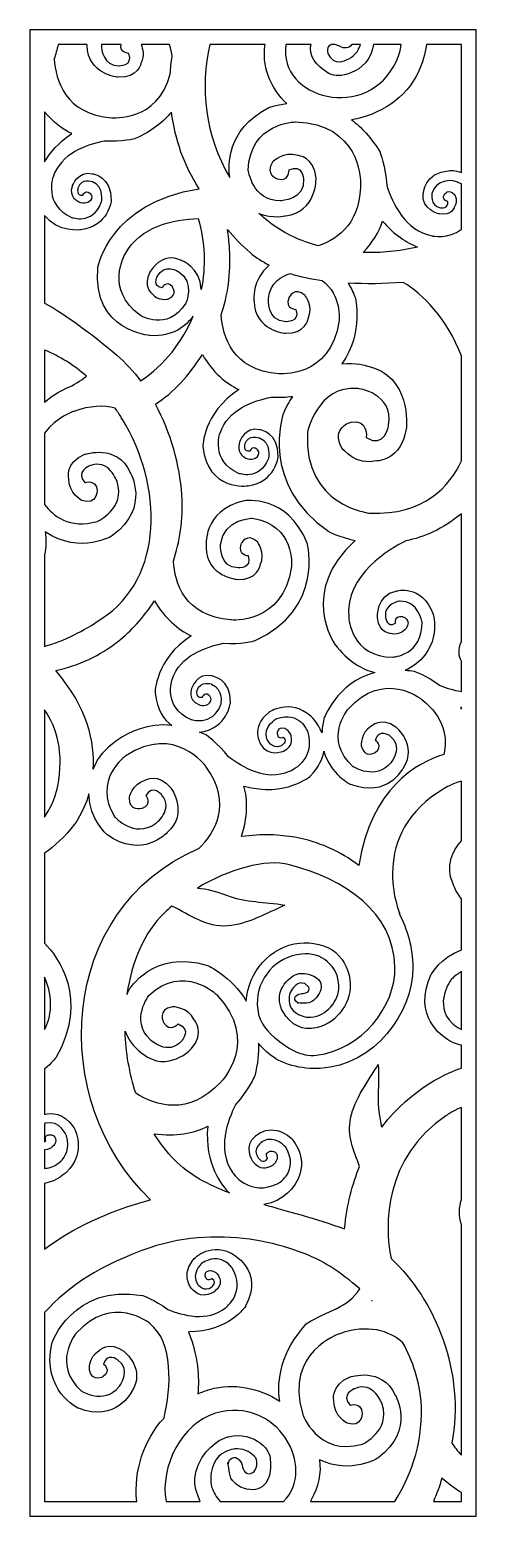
# Model space of a CAD drawing. Header units: centimetres. Extents: x -27 to -21.6, y -9 to 9.
import ezdxf

# ---------------------------------------------------------------- set-up
doc = ezdxf.new("R2010")
doc.units = ezdxf.units.CM
doc.header["$MEASUREMENT"] = 0
doc.layers.add('layer 1', color=7, linetype='Continuous')

msp = doc.modelspace()

# ---------------------------------------------------------------- linework, layer by layer
at = {"layer": 'layer 1', "color": 250}
for points, knots in [([(-26.99914, 9.00077), (-26.99914, 9.00077), (-21.59885, 9.00077), (-21.59885, 9.00077), (-21.59885, 9.00077), (-21.59885, 9.00077), (-21.59885, -9.00021), (-21.59885, -9.00021), (-21.59885, -9.00021), (-21.59885, -9.00021), (-26.99914, -9.00021), (-26.99914, -9.00021), (-26.99914, -9.00021), (-26.99914, -9.00021), (-26.99914, 9.00077), (-26.99914, 9.00077)], [0, 0, 0, 0, 0.2, 0.2, 0.2, 0.2, 0.4, 0.4, 0.4, 0.4, 0.6, 0.6, 0.6, 0.6, 1, 1, 1, 1]), ([(-26.65472, 8.82075), (-26.65472, 8.82075), (-26.30727, 8.82075), (-26.30727, 8.82075), (-26.30727, 8.82075), (-26.30691, 8.81578), (-26.30657, 8.8131), (-26.30657, 8.8131), (-26.30657, 8.8131), (-26.30341, 8.45823), (-25.92808, 8.42508), (-25.92808, 8.42508), (-25.92808, 8.42508), (-25.68635, 8.41348), (-25.65238, 8.59957), (-25.65238, 8.59957), (-25.65238, 8.59957), (-25.61207, 8.68729), (-25.63077, 8.76831), (-25.65346, 8.82075), (-25.65346, 8.82075), (-25.65346, 8.82075), (-25.3081, 8.82075), (-25.3081, 8.82075), (-25.3081, 8.82075), (-25.29035, 8.76788), (-25.28186, 8.71753), (-25.27806, 8.6767), (-25.27806, 8.6767), (-25.28807, 8.60644), (-25.29513, 8.53554), (-25.29927, 8.46431), (-25.29927, 8.46431), (-25.448, 7.87922), (-26.00754, 7.93569), (-26.00754, 7.93569), (-26.00754, 7.93569), (-26.57456, 7.97848), (-26.68609, 8.39169), (-26.70425, 8.64638), (-26.70425, 8.64638), (-26.68565, 8.70256), (-26.66901, 8.76066), (-26.65472, 8.82075)], [0, 0, 0, 0, 0.08333333, 0.08333333, 0.08333333, 0.08333333, 0.16666667, 0.16666667, 0.16666667, 0.16666667, 0.25, 0.25, 0.25, 0.25, 0.33333333, 0.33333333, 0.33333333, 0.33333333, 0.41666667, 0.41666667, 0.41666667, 0.41666667, 0.5, 0.5, 0.5, 0.5, 0.58333333, 0.58333333, 0.58333333, 0.58333333, 0.66666667, 0.66666667, 0.66666667, 0.66666667, 0.75, 0.75, 0.75, 0.75, 0.83333333, 0.83333333, 0.83333333, 0.83333333, 1, 1, 1, 1]), ([(-26.13303, 8.82075), (-26.13303, 8.82075), (-25.89553, 8.82075), (-25.89553, 8.82075), (-25.89553, 8.82075), (-25.91281, 8.72092), (-25.79988, 8.71396), (-25.79988, 8.71396), (-25.79988, 8.71396), (-25.74649, 8.55529), (-25.92089, 8.5646), (-25.92089, 8.5646), (-25.92089, 8.5646), (-26.10951, 8.56774), (-26.13164, 8.74922), (-26.13303, 8.82075)], [0, 0, 0, 0, 0.2, 0.2, 0.2, 0.2, 0.4, 0.4, 0.4, 0.4, 0.6, 0.6, 0.6, 0.6, 1, 1, 1, 1]), ([(-24.8228, 8.82075), (-24.8228, 8.82075), (-24.15301, 8.82075), (-24.15301, 8.82075), (-24.15301, 8.82075), (-24.17118, 8.69884), (-24.16103, 8.57101), (-24.11502, 8.44701), (-24.11502, 8.44701), (-24.06526, 8.30533), (-23.98724, 8.19282), (-23.89075, 8.10728), (-23.89075, 8.10728), (-24.02658, 8.09003), (-24.11406, 8.05547), (-24.11406, 8.05547), (-24.11406, 8.05547), (-24.62372, 7.78335), (-24.60185, 7.3489), (-24.58077, 7.21296), (-24.58077, 7.21296), (-24.87804, 7.71105), (-24.94213, 8.31023), (-24.8228, 8.82075)], [0, 0, 0, 0, 0.14285714, 0.14285714, 0.14285714, 0.14285714, 0.28571429, 0.28571429, 0.28571429, 0.28571429, 0.42857143, 0.42857143, 0.42857143, 0.42857143, 0.57142857, 0.57142857, 0.57142857, 0.57142857, 0.71428571, 0.71428571, 0.71428571, 0.71428571, 1, 1, 1, 1]), ([(-23.89998, 8.82075), (-23.89998, 8.82075), (-23.5965, 8.82075), (-23.5965, 8.82075), (-23.5965, 8.82075), (-23.60032, 8.80743), (-23.60276, 8.79359), (-23.60381, 8.77921), (-23.60381, 8.77921), (-23.61422, 8.63012), (-23.44661, 8.51196), (-23.42389, 8.50051), (-23.42389, 8.50051), (-23.37314, 8.45135), (-23.29007, 8.4344), (-23.19176, 8.45415), (-23.19176, 8.45415), (-23.0824, 8.47661), (-22.94397, 8.55145), (-22.87891, 8.6954), (-22.87891, 8.6954), (-22.87891, 8.6954), (-22.85348, 8.74203), (-22.83999, 8.82075), (-22.83999, 8.82075), (-22.83999, 8.82075), (-22.50684, 8.82075), (-22.50684, 8.82075), (-22.50684, 8.82075), (-22.51575, 8.75347), (-22.53348, 8.68835), (-22.56115, 8.62743), (-22.56115, 8.62743), (-22.90731, 7.86832), (-24.00629, 8.16768), (-23.89998, 8.82075)], [0, 0, 0, 0, 0.1, 0.1, 0.1, 0.1, 0.2, 0.2, 0.2, 0.2, 0.3, 0.3, 0.3, 0.3, 0.4, 0.4, 0.4, 0.4, 0.5, 0.5, 0.5, 0.5, 0.6, 0.6, 0.6, 0.6, 0.7, 0.7, 0.7, 0.7, 0.8, 0.8, 0.8, 0.8, 1, 1, 1, 1]), ([(-23.35013, 8.82075), (-23.35013, 8.82075), (-23.31023, 8.82075), (-23.31023, 8.82075), (-23.31023, 8.82075), (-23.28804, 8.81669), (-23.26556, 8.8072), (-23.24761, 8.7977), (-23.24761, 8.7977), (-23.20227, 8.77289), (-23.12793, 8.76906), (-23.10552, 8.82075), (-23.10552, 8.82075), (-23.10552, 8.82075), (-22.99843, 8.82075), (-22.99843, 8.82075), (-22.99843, 8.82075), (-23.01021, 8.78594), (-23.02383, 8.76474), (-23.02383, 8.76474), (-23.02383, 8.76474), (-23.06244, 8.67899), (-23.15563, 8.63125), (-23.22309, 8.61751), (-23.22309, 8.61751), (-23.27602, 8.60683), (-23.30953, 8.61633), (-23.32866, 8.63416), (-23.32866, 8.63416), (-23.32866, 8.63416), (-23.36669, 8.66658), (-23.36669, 8.66658), (-23.36669, 8.66658), (-23.3873, 8.69869), (-23.40542, 8.73188), (-23.39939, 8.7585), (-23.39939, 8.7585), (-23.3927, 8.79735), (-23.37368, 8.81514), (-23.35013, 8.82075)], [0, 0, 0, 0, 0.09090909, 0.09090909, 0.09090909, 0.09090909, 0.18181818, 0.18181818, 0.18181818, 0.18181818, 0.27272727, 0.27272727, 0.27272727, 0.27272727, 0.36363636, 0.36363636, 0.36363636, 0.36363636, 0.45454545, 0.45454545, 0.45454545, 0.45454545, 0.54545455, 0.54545455, 0.54545455, 0.54545455, 0.63636364, 0.63636364, 0.63636364, 0.63636364, 0.72727273, 0.72727273, 0.72727273, 0.72727273, 0.81818182, 0.81818182, 0.81818182, 0.81818182, 1, 1, 1, 1]), ([(-22.20083, 8.82075), (-22.20083, 8.82075), (-21.77886, 8.82075), (-21.77886, 8.82075), (-21.77886, 8.82075), (-21.77886, 8.82075), (-21.77886, 7.27143), (-21.77886, 7.27143), (-21.77886, 7.27143), (-21.85661, 7.29834), (-21.91839, 7.2979), (-21.91839, 7.2979), (-21.91839, 7.2979), (-22.2356, 7.27051), (-22.23924, 7.01533), (-22.23924, 7.01533), (-22.23924, 7.01533), (-22.26723, 6.81735), (-22.04508, 6.77078), (-22.04508, 6.77078), (-22.04508, 6.77078), (-21.89968, 6.74559), (-21.86399, 6.84949), (-21.86399, 6.84949), (-21.86399, 6.84949), (-21.81141, 6.92717), (-21.86256, 7.00623), (-21.86256, 7.00623), (-21.86256, 7.00623), (-21.9334, 7.08539), (-21.98312, 7.00654), (-21.98312, 7.00654), (-21.98312, 7.00654), (-22.02323, 6.93719), (-21.94427, 6.92168), (-21.94427, 6.92168), (-21.94427, 6.92168), (-21.9231, 6.83027), (-22.02954, 6.84606), (-22.02954, 6.84606), (-22.02954, 6.84606), (-22.1675, 6.8684), (-22.13335, 7.02462), (-22.13335, 7.02462), (-22.13335, 7.02462), (-22.08694, 7.19537), (-21.8764, 7.17221), (-21.8764, 7.17221), (-21.8764, 7.17221), (-21.83841, 7.16203), (-21.80621, 7.14888), (-21.77886, 7.13365), (-21.77886, 7.13365), (-21.77886, 7.13365), (-21.77886, 6.58662), (-21.77886, 6.58662), (-21.77886, 6.58662), (-21.9334, 6.45978), (-22.13349, 6.50459), (-22.13349, 6.50459), (-22.13349, 6.50459), (-22.4568, 6.56756), (-22.60874, 6.89649), (-22.68215, 7.11491), (-22.68215, 7.11491), (-22.69394, 7.34779), (-22.76277, 7.51757), (-22.76277, 7.51757), (-22.76277, 7.51757), (-22.86815, 7.6936), (-22.98641, 7.82032), (-23.10798, 7.91051), (-23.10798, 7.91051), (-22.76931, 7.96537), (-22.44474, 8.17034), (-22.29808, 8.49111), (-22.29808, 8.49111), (-22.24896, 8.5993), (-22.21705, 8.71001), (-22.20083, 8.82075)], [0, 0, 0, 0, 0.04761905, 0.04761905, 0.04761905, 0.04761905, 0.0952381, 0.0952381, 0.0952381, 0.0952381, 0.14285714, 0.14285714, 0.14285714, 0.14285714, 0.19047619, 0.19047619, 0.19047619, 0.19047619, 0.23809524, 0.23809524, 0.23809524, 0.23809524, 0.28571429, 0.28571429, 0.28571429, 0.28571429, 0.33333333, 0.33333333, 0.33333333, 0.33333333, 0.38095238, 0.38095238, 0.38095238, 0.38095238, 0.42857143, 0.42857143, 0.42857143, 0.42857143, 0.47619048, 0.47619048, 0.47619048, 0.47619048, 0.52380952, 0.52380952, 0.52380952, 0.52380952, 0.57142857, 0.57142857, 0.57142857, 0.57142857, 0.61904762, 0.61904762, 0.61904762, 0.61904762, 0.66666667, 0.66666667, 0.66666667, 0.66666667, 0.71428571, 0.71428571, 0.71428571, 0.71428571, 0.76190476, 0.76190476, 0.76190476, 0.76190476, 0.80952381, 0.80952381, 0.80952381, 0.80952381, 0.85714286, 0.85714286, 0.85714286, 0.85714286, 0.9047619, 0.9047619, 0.9047619, 0.9047619, 1, 1, 1, 1]), ([(-26.81913, 5.68972), (-26.81913, 5.68972), (-26.81913, 6.75302), (-26.81913, 6.75302), (-26.81913, 6.75302), (-26.65824, 6.53905), (-26.37959, 6.57771), (-26.37959, 6.57771), (-26.37959, 6.57771), (-26.04793, 6.62234), (-26.014, 6.9326), (-26.014, 6.9326), (-26.014, 6.9326), (-26.0052, 7.22623), (-26.23866, 7.25685), (-26.23866, 7.25685), (-26.23866, 7.25685), (-26.4171, 7.30368), (-26.48354, 7.10507), (-26.48354, 7.10507), (-26.48354, 7.10507), (-26.52216, 6.97451), (-26.43076, 6.9307), (-26.43076, 6.9307), (-26.43076, 6.9307), (-26.3652, 6.8742), (-26.28727, 6.91263), (-26.28727, 6.91263), (-26.28727, 6.91263), (-26.20715, 6.96908), (-26.2741, 7.02308), (-26.2741, 7.02308), (-26.2741, 7.02308), (-26.33337, 7.06725), (-26.35601, 6.99655), (-26.35601, 6.99655), (-26.35601, 6.99655), (-26.44206, 6.98692), (-26.41621, 7.08278), (-26.41621, 7.08278), (-26.41621, 7.08278), (-26.38098, 7.20682), (-26.24146, 7.15882), (-26.24146, 7.15882), (-26.24146, 7.15882), (-26.08995, 7.09802), (-26.13368, 6.90756), (-26.13368, 6.90756), (-26.13368, 6.90756), (-26.24315, 6.63203), (-26.49258, 6.72855), (-26.49258, 6.72855), (-26.49258, 6.72855), (-26.83527, 6.87963), (-26.71803, 7.21455), (-26.71803, 7.21455), (-26.71803, 7.21455), (-26.62574, 7.50412), (-26.30806, 7.60818), (-26.10004, 7.65209), (-26.10004, 7.65209), (-25.88536, 7.63801), (-25.72241, 7.68293), (-25.72241, 7.68293), (-25.72241, 7.68293), (-25.52363, 7.77247), (-25.38295, 7.88467), (-25.28408, 8.00404), (-25.28408, 8.00404), (-25.24239, 7.67322), (-25.13302, 7.35198), (-24.94907, 7.07581), (-24.94907, 7.07581), (-26.03767, 6.90867), (-26.17689, 6.11816), (-26.17689, 6.11816), (-26.17689, 6.11816), (-26.24445, 5.34667), (-25.54276, 5.29777), (-25.54276, 5.29777), (-25.54276, 5.29777), (-25.26478, 5.27903), (-25.10574, 5.41583), (-25.02175, 5.53211), (-25.02175, 5.53211), (-25.14943, 5.22046), (-25.36662, 4.94685), (-25.6587, 4.74866), (-25.6587, 4.74866), (-25.7448, 4.86459), (-25.84126, 4.97021), (-25.9476, 5.06094), (-25.9476, 5.06094), (-26.26664, 5.33025), (-26.54953, 5.54211), (-26.81913, 5.68972)], [0, 0, 0, 0, 0.04, 0.04, 0.04, 0.04, 0.08, 0.08, 0.08, 0.08, 0.12, 0.12, 0.12, 0.12, 0.16, 0.16, 0.16, 0.16, 0.2, 0.2, 0.2, 0.2, 0.24, 0.24, 0.24, 0.24, 0.28, 0.28, 0.28, 0.28, 0.32, 0.32, 0.32, 0.32, 0.36, 0.36, 0.36, 0.36, 0.4, 0.4, 0.4, 0.4, 0.44, 0.44, 0.44, 0.44, 0.48, 0.48, 0.48, 0.48, 0.52, 0.52, 0.52, 0.52, 0.56, 0.56, 0.56, 0.56, 0.6, 0.6, 0.6, 0.6, 0.64, 0.64, 0.64, 0.64, 0.68, 0.68, 0.68, 0.68, 0.72, 0.72, 0.72, 0.72, 0.76, 0.76, 0.76, 0.76, 0.8, 0.8, 0.8, 0.8, 0.84, 0.84, 0.84, 0.84, 0.88, 0.88, 0.88, 0.88, 0.92, 0.92, 0.92, 0.92, 1, 1, 1, 1]), ([(-26.81913, 7.39958), (-26.81913, 7.39958), (-26.81913, 8.00518), (-26.81913, 8.00518), (-26.81913, 8.00518), (-26.71817, 7.88288), (-26.60551, 7.79813), (-26.48983, 7.7432), (-26.48983, 7.7432), (-26.65333, 7.63575), (-26.75539, 7.51224), (-26.81913, 7.39958)], [0, 0, 0, 0, 0.25, 0.25, 0.25, 0.25, 0.5, 0.5, 0.5, 0.5, 1, 1, 1, 1]), ([(-24.22649, 6.77649), (-24.17815, 6.73189), (-24.12727, 6.68894), (-24.07313, 6.6483), (-24.07313, 6.6483), (-23.91262, 6.5314), (-23.72188, 6.44197), (-23.51151, 6.38319), (-23.51151, 6.38319), (-23.25959, 6.47089), (-22.97862, 6.67818), (-22.99907, 7.17887), (-22.99907, 7.17887), (-22.99907, 7.17887), (-23.00967, 7.8662), (-23.78498, 7.88482), (-23.78498, 7.88482), (-23.78498, 7.88482), (-24.33962, 7.87572), (-24.35663, 7.3006), (-24.35663, 7.3006), (-24.35663, 7.3006), (-24.30761, 6.92619), (-23.96691, 6.92964), (-23.96691, 6.92964), (-23.96691, 6.92964), (-23.66168, 6.93967), (-23.68698, 7.19314), (-23.68698, 7.19314), (-23.68698, 7.19314), (-23.69887, 7.38206), (-23.86299, 7.30465), (-23.86299, 7.30465), (-23.86299, 7.30465), (-23.85497, 7.15827), (-23.99974, 7.19351), (-23.99974, 7.19351), (-23.99974, 7.19351), (-24.17088, 7.24701), (-24.05733, 7.40387), (-24.05733, 7.40387), (-24.05733, 7.40387), (-23.92946, 7.53349), (-23.75837, 7.47781), (-23.75837, 7.47781), (-23.75837, 7.47781), (-23.55377, 7.46462), (-23.53589, 7.20293), (-23.53589, 7.20293), (-23.53589, 7.20293), (-23.52442, 6.79471), (-23.90607, 6.74674), (-23.90607, 6.74674), (-23.90607, 6.74674), (-24.05907, 6.70972), (-24.22649, 6.77649)], [0, 0, 0, 0, 0.06666667, 0.06666667, 0.06666667, 0.06666667, 0.13333333, 0.13333333, 0.13333333, 0.13333333, 0.2, 0.2, 0.2, 0.2, 0.26666667, 0.26666667, 0.26666667, 0.26666667, 0.33333333, 0.33333333, 0.33333333, 0.33333333, 0.4, 0.4, 0.4, 0.4, 0.46666667, 0.46666667, 0.46666667, 0.46666667, 0.53333333, 0.53333333, 0.53333333, 0.53333333, 0.6, 0.6, 0.6, 0.6, 0.66666667, 0.66666667, 0.66666667, 0.66666667, 0.73333333, 0.73333333, 0.73333333, 0.73333333, 0.8, 0.8, 0.8, 0.8, 0.86666667, 0.86666667, 0.86666667, 0.86666667, 1, 1, 1, 1]), ([(-24.92426, 5.85611), (-24.86944, 6.13177), (-24.87932, 6.42495), (-24.96215, 6.71443), (-24.96215, 6.71443), (-25.25885, 6.70461), (-25.65996, 6.62384), (-25.84624, 6.28491), (-25.84624, 6.28491), (-25.84624, 6.28491), (-26.09786, 5.85264), (-25.66161, 5.54198), (-25.66161, 5.54198), (-25.66161, 5.54198), (-25.33816, 5.33473), (-25.11142, 5.68766), (-25.11142, 5.68766), (-25.11142, 5.68766), (-24.99976, 5.94018), (-25.19514, 6.07014), (-25.19514, 6.07014), (-25.19514, 6.07014), (-25.3763, 6.17915), (-25.45733, 6.01215), (-25.45733, 6.01215), (-25.45733, 6.01215), (-25.5218, 5.88928), (-25.39786, 5.87615), (-25.39786, 5.87615), (-25.39786, 5.87615), (-25.34682, 5.97), (-25.27748, 5.8918), (-25.27748, 5.8918), (-25.27748, 5.8918), (-25.19818, 5.79301), (-25.32253, 5.74074), (-25.32253, 5.74074), (-25.32253, 5.74074), (-25.44537, 5.70751), (-25.5218, 5.80472), (-25.5218, 5.80472), (-25.5218, 5.80472), (-25.63621, 5.89618), (-25.54713, 6.06582), (-25.54713, 6.06582), (-25.54713, 6.06582), (-25.401, 6.32401), (-25.16345, 6.20645), (-25.16345, 6.20645), (-25.16345, 6.20645), (-24.93836, 6.12769), (-24.92426, 5.85611)], [0, 0, 0, 0, 0.07142857, 0.07142857, 0.07142857, 0.07142857, 0.14285714, 0.14285714, 0.14285714, 0.14285714, 0.21428571, 0.21428571, 0.21428571, 0.21428571, 0.28571429, 0.28571429, 0.28571429, 0.28571429, 0.35714286, 0.35714286, 0.35714286, 0.35714286, 0.42857143, 0.42857143, 0.42857143, 0.42857143, 0.5, 0.5, 0.5, 0.5, 0.57142857, 0.57142857, 0.57142857, 0.57142857, 0.64285714, 0.64285714, 0.64285714, 0.64285714, 0.71428571, 0.71428571, 0.71428571, 0.71428571, 0.78571429, 0.78571429, 0.78571429, 0.78571429, 0.85714286, 0.85714286, 0.85714286, 0.85714286, 1, 1, 1, 1]), ([(-22.96619, 6.30241), (-22.75355, 6.29623), (-22.53179, 6.31727), (-22.30866, 6.36784), (-22.30866, 6.36784), (-22.44072, 6.42152), (-22.59107, 6.51658), (-22.73126, 6.68384), (-22.73126, 6.68384), (-22.77513, 6.55452), (-22.85045, 6.42471), (-22.96619, 6.30241)], [0, 0, 0, 0, 0.25, 0.25, 0.25, 0.25, 0.5, 0.5, 0.5, 0.5, 1, 1, 1, 1]), ([(-24.60847, 6.58226), (-24.59588, 6.50362), (-24.58712, 6.42577), (-24.58228, 6.34951), (-24.58228, 6.34951), (-24.56347, 6.04442), (-24.60701, 5.77905), (-24.68406, 5.54643), (-24.68406, 5.54643), (-24.66589, 5.29173), (-24.55436, 4.87853), (-23.98734, 4.83574), (-23.98734, 4.83574), (-23.98734, 4.83574), (-23.35632, 4.77195), (-23.25635, 5.48049), (-23.25635, 5.48049), (-23.25635, 5.48049), (-23.22534, 5.79035), (-23.46103, 5.96325), (-23.46103, 5.96325), (-23.59716, 5.98307), (-23.72592, 6.01106), (-23.8449, 6.04813), (-23.8449, 6.04813), (-23.94967, 6.01876), (-24.09161, 5.9433), (-24.11225, 5.74935), (-24.11225, 5.74935), (-24.11225, 5.74935), (-24.1357, 5.46855), (-23.9007, 5.46463), (-23.9007, 5.46463), (-23.9007, 5.46463), (-23.7263, 5.45533), (-23.77969, 5.614), (-23.77969, 5.614), (-23.77969, 5.614), (-23.9147, 5.62231), (-23.86691, 5.75123), (-23.86691, 5.75123), (-23.86691, 5.75123), (-23.79958, 5.90233), (-23.66797, 5.7815), (-23.66797, 5.7815), (-23.66797, 5.7815), (-23.56286, 5.65045), (-23.63219, 5.49961), (-23.63219, 5.49961), (-23.63219, 5.49961), (-23.66615, 5.31352), (-23.90788, 5.32512), (-23.90788, 5.32512), (-23.90788, 5.32512), (-24.28321, 5.35826), (-24.28636, 5.71315), (-24.28636, 5.71315), (-24.28636, 5.71315), (-24.3183, 5.97507), (-24.10239, 6.15104), (-24.10239, 6.15104), (-24.18794, 6.19432), (-24.26531, 6.24449), (-24.333, 6.30211), (-24.333, 6.30211), (-24.43309, 6.38762), (-24.52355, 6.48205), (-24.60847, 6.58226)], [0, 0, 0, 0, 0.05555556, 0.05555556, 0.05555556, 0.05555556, 0.11111111, 0.11111111, 0.11111111, 0.11111111, 0.16666667, 0.16666667, 0.16666667, 0.16666667, 0.22222222, 0.22222222, 0.22222222, 0.22222222, 0.27777778, 0.27777778, 0.27777778, 0.27777778, 0.33333333, 0.33333333, 0.33333333, 0.33333333, 0.38888889, 0.38888889, 0.38888889, 0.38888889, 0.44444444, 0.44444444, 0.44444444, 0.44444444, 0.5, 0.5, 0.5, 0.5, 0.55555556, 0.55555556, 0.55555556, 0.55555556, 0.61111111, 0.61111111, 0.61111111, 0.61111111, 0.66666667, 0.66666667, 0.66666667, 0.66666667, 0.72222222, 0.72222222, 0.72222222, 0.72222222, 0.77777778, 0.77777778, 0.77777778, 0.77777778, 0.83333333, 0.83333333, 0.83333333, 0.83333333, 0.88888889, 0.88888889, 0.88888889, 0.88888889, 1, 1, 1, 1]), ([(-21.77886, 5.05345), (-21.77886, 5.05345), (-21.77886, 3.78007), (-21.77886, 3.78007), (-21.77886, 3.78007), (-21.9172, 3.47928), (-22.22298, 3.11487), (-22.88986, 3.14749), (-22.88986, 3.14749), (-22.88986, 3.14749), (-23.68696, 3.22844), (-23.64069, 4.12203), (-23.64069, 4.12203), (-23.64069, 4.12203), (-23.52281, 4.69745), (-23.03291, 4.6567), (-23.03291, 4.6567), (-23.03291, 4.6567), (-22.59235, 4.60306), (-22.65917, 4.2128), (-22.65917, 4.2128), (-22.65917, 4.2128), (-22.70375, 3.92051), (-22.92925, 4.06173), (-22.92925, 4.06173), (-22.92925, 4.06173), (-22.89971, 4.28633), (-23.11205, 4.24991), (-23.11205, 4.24991), (-23.11205, 4.24991), (-23.36613, 4.18404), (-23.22016, 3.9287), (-23.22016, 3.9287), (-23.22016, 3.9287), (-23.05176, 3.71489), (-22.80308, 3.77939), (-22.80308, 3.77939), (-22.80308, 3.77939), (-22.50208, 3.77824), (-22.4431, 4.18394), (-22.4431, 4.18394), (-22.4431, 4.18394), (-22.37732, 4.81534), (-22.92277, 4.93044), (-22.92277, 4.93044), (-22.92277, 4.93044), (-23.05069, 4.9749), (-23.22341, 4.95653), (-23.22341, 4.95653), (-22.95063, 5.33601), (-23.06476, 5.76381), (-23.06476, 5.76381), (-23.06476, 5.76381), (-23.08975, 5.82742), (-23.11811, 5.88324), (-23.14885, 5.93234), (-23.14885, 5.93234), (-22.93645, 5.92021), (-22.7123, 5.92393), (-22.48402, 5.94053), (-22.48402, 5.94053), (-22.25319, 5.81323), (-21.94714, 5.49533), (-21.77886, 5.05345)], [0, 0, 0, 0, 0.05882353, 0.05882353, 0.05882353, 0.05882353, 0.11764706, 0.11764706, 0.11764706, 0.11764706, 0.17647059, 0.17647059, 0.17647059, 0.17647059, 0.23529412, 0.23529412, 0.23529412, 0.23529412, 0.29411765, 0.29411765, 0.29411765, 0.29411765, 0.35294118, 0.35294118, 0.35294118, 0.35294118, 0.41176471, 0.41176471, 0.41176471, 0.41176471, 0.47058824, 0.47058824, 0.47058824, 0.47058824, 0.52941176, 0.52941176, 0.52941176, 0.52941176, 0.58823529, 0.58823529, 0.58823529, 0.58823529, 0.64705882, 0.64705882, 0.64705882, 0.64705882, 0.70588235, 0.70588235, 0.70588235, 0.70588235, 0.76470588, 0.76470588, 0.76470588, 0.76470588, 0.82352941, 0.82352941, 0.82352941, 0.82352941, 0.88235294, 0.88235294, 0.88235294, 0.88235294, 1, 1, 1, 1]), ([(-26.81913, 4.49193), (-26.81913, 4.49193), (-26.81913, 5.12112), (-26.81913, 5.12112), (-26.81913, 5.12112), (-26.63452, 5.0462), (-26.46532, 4.9387), (-26.31457, 4.80745), (-26.31457, 4.80745), (-26.38498, 4.74334), (-26.46768, 4.70082), (-26.55855, 4.65845), (-26.55855, 4.65845), (-26.65471, 4.61361), (-26.742, 4.55726), (-26.81913, 4.49193)], [0, 0, 0, 0, 0.2, 0.2, 0.2, 0.2, 0.4, 0.4, 0.4, 0.4, 0.6, 0.6, 0.6, 0.6, 1, 1, 1, 1]), ([(-23.4651, 0.4863), (-23.46314, 0.53759), (-23.45642, 0.59247), (-23.44366, 0.65121), (-23.44366, 0.65121), (-23.44366, 0.65121), (-23.294, 1.09182), (-22.82353, 1.21743), (-22.82353, 1.21743), (-22.97313, 1.25064), (-23.14545, 1.34589), (-23.31381, 1.56569), (-23.31381, 1.56569), (-23.31381, 1.56569), (-23.75026, 2.20044), (-23.06165, 2.8173), (-23.06165, 2.8173), (-23.25789, 2.85911), (-23.38238, 2.92287), (-23.38238, 2.92287), (-23.38238, 2.92287), (-24.22337, 3.49812), (-23.93487, 4.34634), (-23.93487, 4.34634), (-23.93487, 4.34634), (-23.90054, 4.42783), (-23.86293, 4.4987), (-23.82312, 4.56056), (-23.82312, 4.56056), (-23.8896, 4.55191), (-23.97903, 4.54552), (-24.07984, 4.55213), (-24.07984, 4.55213), (-24.28786, 4.50821), (-24.60554, 4.40416), (-24.69783, 4.1146), (-24.69783, 4.1146), (-24.69783, 4.1146), (-24.81507, 3.77968), (-24.47238, 3.6286), (-24.47238, 3.6286), (-24.47238, 3.6286), (-24.22296, 3.53207), (-24.11349, 3.8076), (-24.11349, 3.8076), (-24.11349, 3.8076), (-24.06976, 3.99807), (-24.22127, 4.05887), (-24.22127, 4.05887), (-24.22127, 4.05887), (-24.36078, 4.10687), (-24.39601, 3.98282), (-24.39601, 3.98282), (-24.39601, 3.98282), (-24.42187, 3.88696), (-24.33581, 3.89659), (-24.33581, 3.89659), (-24.33581, 3.89659), (-24.31317, 3.96729), (-24.2539, 3.92312), (-24.2539, 3.92312), (-24.2539, 3.92312), (-24.18696, 3.86913), (-24.26708, 3.81267), (-24.26708, 3.81267), (-24.26708, 3.81267), (-24.34501, 3.77425), (-24.41057, 3.83074), (-24.41057, 3.83074), (-24.41057, 3.83074), (-24.50196, 3.87455), (-24.46334, 4.00512), (-24.46334, 4.00512), (-24.46334, 4.00512), (-24.39691, 4.20372), (-24.21847, 4.15688), (-24.21847, 4.15688), (-24.21847, 4.15688), (-23.98499, 4.12627), (-23.99381, 3.83264), (-23.99381, 3.83264), (-23.99381, 3.83264), (-24.02774, 3.52238), (-24.3594, 3.47776), (-24.3594, 3.47776), (-24.3594, 3.47776), (-24.84868, 3.40975), (-24.90489, 3.95172), (-24.90489, 3.95172), (-24.90489, 3.95172), (-24.90784, 4.35526), (-24.46964, 4.64324), (-24.46964, 4.64324), (-24.63068, 4.7197), (-24.78587, 4.85396), (-24.91178, 5.06688), (-24.91178, 5.06688), (-25.07844, 4.8108), (-25.25241, 4.6106), (-25.47955, 4.46636), (-25.47955, 4.46636), (-25.29295, 4.12151), (-25.18322, 3.72711), (-25.16043, 3.36799), (-25.16043, 3.36799), (-25.14162, 3.06291), (-25.18515, 2.79753), (-25.26221, 2.56491), (-25.26221, 2.56491), (-25.24403, 2.31021), (-25.13251, 1.89701), (-24.56548, 1.85422), (-24.56548, 1.85422), (-24.56548, 1.85422), (-23.93446, 1.79043), (-23.8345, 2.49897), (-23.8345, 2.49897), (-23.8345, 2.49897), (-23.78352, 3.00822), (-24.30876, 3.08531), (-24.30876, 3.08531), (-24.30876, 3.08531), (-24.65712, 3.08043), (-24.69039, 2.76783), (-24.69039, 2.76783), (-24.69039, 2.76783), (-24.71384, 2.48703), (-24.47884, 2.48312), (-24.47884, 2.48312), (-24.47884, 2.48312), (-24.30443, 2.4738), (-24.35783, 2.63249), (-24.35783, 2.63249), (-24.35783, 2.63249), (-24.49283, 2.64079), (-24.44506, 2.76971), (-24.44506, 2.76971), (-24.44506, 2.76971), (-24.37773, 2.92081), (-24.24612, 2.79998), (-24.24612, 2.79998), (-24.24612, 2.79998), (-24.14101, 2.66894), (-24.21034, 2.5181), (-24.21034, 2.5181), (-24.21034, 2.5181), (-24.24429, 2.332), (-24.48603, 2.3436), (-24.48603, 2.3436), (-24.48603, 2.3436), (-24.86136, 2.37674), (-24.86451, 2.73163), (-24.86451, 2.73163), (-24.86451, 2.73163), (-24.91903, 3.17849), (-24.40457, 3.297), (-24.40457, 3.297), (-24.40457, 3.297), (-23.87628, 3.37645), (-23.64291, 2.78229), (-23.64291, 2.78229), (-23.64291, 2.78229), (-23.42999, 1.98451), (-24.28035, 1.60145), (-24.28035, 1.60145), (-24.28035, 1.60145), (-24.44331, 1.55653), (-24.65798, 1.57061), (-24.65798, 1.57061), (-24.866, 1.52669), (-25.18369, 1.42264), (-25.27597, 1.13308), (-25.27597, 1.13308), (-25.27597, 1.13308), (-25.39322, 0.79816), (-25.05052, 0.64708), (-25.05052, 0.64708), (-25.05052, 0.64708), (-24.8011, 0.55054), (-24.69162, 0.82608), (-24.69162, 0.82608), (-24.69162, 0.82608), (-24.6479, 1.01655), (-24.79941, 1.07734), (-24.79941, 1.07734), (-24.79941, 1.07734), (-24.93893, 1.12534), (-24.97416, 1.0013), (-24.97416, 1.0013), (-24.97416, 1.0013), (-25.00001, 0.90544), (-24.91396, 0.91507), (-24.91396, 0.91507), (-24.91396, 0.91507), (-24.89131, 0.98577), (-24.83204, 0.9416), (-24.83204, 0.9416), (-24.83204, 0.9416), (-24.7651, 0.8876), (-24.84522, 0.83116), (-24.84522, 0.83116), (-24.84522, 0.83116), (-24.92314, 0.79273), (-24.98872, 0.84922), (-24.98872, 0.84922), (-24.98872, 0.84922), (-25.08011, 0.89304), (-25.04148, 1.0236), (-25.04148, 1.0236), (-25.04148, 1.0236), (-24.97505, 1.2222), (-24.79661, 1.17537), (-24.79661, 1.17537), (-24.79661, 1.17537), (-24.56314, 1.14476), (-24.57195, 0.85112), (-24.57195, 0.85112), (-24.57195, 0.85112), (-24.60588, 0.54086), (-24.93753, 0.49624), (-24.93753, 0.49624), (-24.93753, 0.49624), (-24.94057, 0.4958), (-24.94619, 0.49529), (-24.94619, 0.49529), (-24.92008, 0.48499), (-24.89359, 0.47368), (-24.8667, 0.46126), (-24.8667, 0.46126), (-24.8667, 0.46126), (-24.72596, 0.36765), (-24.59588, 0.19631), (-24.59588, 0.19631), (-24.42634, 0.068), (-24.13952, -0.10369), (-23.86034, 0.01643), (-23.86034, 0.01643), (-23.86034, 0.01643), (-23.53057, 0.14744), (-23.64112, 0.50528), (-23.64112, 0.50528), (-23.64112, 0.50528), (-23.73174, 0.75691), (-24.01157, 0.65896), (-24.01157, 0.65896), (-24.01157, 0.65896), (-24.18407, 0.56713), (-24.13066, 0.41285), (-24.13066, 0.41285), (-24.13066, 0.41285), (-24.07545, 0.27603), (-23.95868, 0.33074), (-23.95868, 0.33074), (-23.95868, 0.33074), (-23.86935, 0.37405), (-23.93303, 0.43272), (-23.93303, 0.43272), (-23.93303, 0.43272), (-24.00126, 0.40347), (-24.00676, 0.4772), (-24.00676, 0.4772), (-24.00676, 0.4772), (-24.00987, 0.56314), (-23.91471, 0.53965), (-23.91471, 0.53965), (-23.91471, 0.53965), (-23.83462, 0.50599), (-23.83429, 0.41944), (-23.83429, 0.41944), (-23.83429, 0.41944), (-23.80747, 0.32169), (-23.93139, 0.26528), (-23.93139, 0.26528), (-23.93139, 0.26528), (-24.12492, 0.18525), (-24.20652, 0.35071), (-24.20652, 0.35071), (-24.20652, 0.35071), (-24.33645, 0.54709), (-24.10893, 0.73291), (-24.10893, 0.73291), (-24.10893, 0.73291), (-23.8524, 0.91069), (-23.60127, 0.68948), (-23.60127, 0.68948), (-23.60127, 0.68948), (-23.51252, 0.61194), (-23.4651, 0.4863)], [0, 0, 0, 0, 0.01369863, 0.01369863, 0.01369863, 0.01369863, 0.02739726, 0.02739726, 0.02739726, 0.02739726, 0.04109589, 0.04109589, 0.04109589, 0.04109589, 0.05479452, 0.05479452, 0.05479452, 0.05479452, 0.06849315, 0.06849315, 0.06849315, 0.06849315, 0.08219178, 0.08219178, 0.08219178, 0.08219178, 0.09589041, 0.09589041, 0.09589041, 0.09589041, 0.10958904, 0.10958904, 0.10958904, 0.10958904, 0.12328767, 0.12328767, 0.12328767, 0.12328767, 0.1369863, 0.1369863, 0.1369863, 0.1369863, 0.15068493, 0.15068493, 0.15068493, 0.15068493, 0.16438356, 0.16438356, 0.16438356, 0.16438356, 0.17808219, 0.17808219, 0.17808219, 0.17808219, 0.19178082, 0.19178082, 0.19178082, 0.19178082, 0.20547945, 0.20547945, 0.20547945, 0.20547945, 0.21917808, 0.21917808, 0.21917808, 0.21917808, 0.23287671, 0.23287671, 0.23287671, 0.23287671, 0.24657534, 0.24657534, 0.24657534, 0.24657534, 0.26027397, 0.26027397, 0.26027397, 0.26027397, 0.2739726, 0.2739726, 0.2739726, 0.2739726, 0.28767123, 0.28767123, 0.28767123, 0.28767123, 0.30136986, 0.30136986, 0.30136986, 0.30136986, 0.31506849, 0.31506849, 0.31506849, 0.31506849, 0.32876712, 0.32876712, 0.32876712, 0.32876712, 0.34246575, 0.34246575, 0.34246575, 0.34246575, 0.35616438, 0.35616438, 0.35616438, 0.35616438, 0.36986301, 0.36986301, 0.36986301, 0.36986301, 0.38356164, 0.38356164, 0.38356164, 0.38356164, 0.39726027, 0.39726027, 0.39726027, 0.39726027, 0.4109589, 0.4109589, 0.4109589, 0.4109589, 0.42465753, 0.42465753, 0.42465753, 0.42465753, 0.43835616, 0.43835616, 0.43835616, 0.43835616, 0.45205479, 0.45205479, 0.45205479, 0.45205479, 0.46575342, 0.46575342, 0.46575342, 0.46575342, 0.47945205, 0.47945205, 0.47945205, 0.47945205, 0.49315068, 0.49315068, 0.49315068, 0.49315068, 0.50684932, 0.50684932, 0.50684932, 0.50684932, 0.52054795, 0.52054795, 0.52054795, 0.52054795, 0.53424658, 0.53424658, 0.53424658, 0.53424658, 0.54794521, 0.54794521, 0.54794521, 0.54794521, 0.56164384, 0.56164384, 0.56164384, 0.56164384, 0.57534247, 0.57534247, 0.57534247, 0.57534247, 0.5890411, 0.5890411, 0.5890411, 0.5890411, 0.60273973, 0.60273973, 0.60273973, 0.60273973, 0.61643836, 0.61643836, 0.61643836, 0.61643836, 0.63013699, 0.63013699, 0.63013699, 0.63013699, 0.64383562, 0.64383562, 0.64383562, 0.64383562, 0.65753425, 0.65753425, 0.65753425, 0.65753425, 0.67123288, 0.67123288, 0.67123288, 0.67123288, 0.68493151, 0.68493151, 0.68493151, 0.68493151, 0.69863014, 0.69863014, 0.69863014, 0.69863014, 0.71232877, 0.71232877, 0.71232877, 0.71232877, 0.7260274, 0.7260274, 0.7260274, 0.7260274, 0.73972603, 0.73972603, 0.73972603, 0.73972603, 0.75342466, 0.75342466, 0.75342466, 0.75342466, 0.76712329, 0.76712329, 0.76712329, 0.76712329, 0.78082192, 0.78082192, 0.78082192, 0.78082192, 0.79452055, 0.79452055, 0.79452055, 0.79452055, 0.80821918, 0.80821918, 0.80821918, 0.80821918, 0.82191781, 0.82191781, 0.82191781, 0.82191781, 0.83561644, 0.83561644, 0.83561644, 0.83561644, 0.84931507, 0.84931507, 0.84931507, 0.84931507, 0.8630137, 0.8630137, 0.8630137, 0.8630137, 0.87671233, 0.87671233, 0.87671233, 0.87671233, 0.89041096, 0.89041096, 0.89041096, 0.89041096, 0.90410959, 0.90410959, 0.90410959, 0.90410959, 0.91780822, 0.91780822, 0.91780822, 0.91780822, 0.93150685, 0.93150685, 0.93150685, 0.93150685, 0.94520548, 0.94520548, 0.94520548, 0.94520548, 0.95890411, 0.95890411, 0.95890411, 0.95890411, 0.97260274, 0.97260274, 0.97260274, 0.97260274, 1, 1, 1, 1]), ([(-26.81913, 1.53342), (-26.81913, 1.53342), (-26.81913, 2.64359), (-26.81913, 2.64359), (-26.81913, 2.64359), (-26.79943, 2.73507), (-26.79813, 2.82988), (-26.81359, 2.92223), (-26.81359, 2.92223), (-26.38104, 2.63235), (-25.99335, 2.87889), (-25.99335, 2.87889), (-25.99335, 2.87889), (-25.5356, 3.22221), (-25.78582, 3.64106), (-25.78582, 3.64106), (-25.78582, 3.64106), (-25.94476, 3.99134), (-26.33124, 3.8594), (-26.33124, 3.8594), (-26.33124, 3.8594), (-26.57587, 3.76474), (-26.52781, 3.56543), (-26.52781, 3.56543), (-26.52781, 3.56543), (-26.53029, 3.38552), (-26.36858, 3.30181), (-26.36858, 3.30181), (-26.36858, 3.30181), (-26.18512, 3.23986), (-26.18475, 3.41917), (-26.18475, 3.41917), (-26.18475, 3.41917), (-26.19401, 3.56789), (-26.33144, 3.51684), (-26.33144, 3.51684), (-26.33144, 3.51684), (-26.45401, 3.65064), (-26.27711, 3.71798), (-26.27711, 3.71798), (-26.27711, 3.71798), (-26.04252, 3.81729), (-25.94247, 3.52874), (-25.94247, 3.52874), (-25.94247, 3.52874), (-25.83818, 3.20438), (-26.18124, 3.04659), (-26.18124, 3.04659), (-26.18124, 3.04659), (-26.52143, 2.95193), (-26.718, 3.11388), (-26.81913, 3.25311), (-26.81913, 3.25311), (-26.81913, 3.25311), (-26.81913, 4.11697), (-26.81913, 4.11697), (-26.81913, 4.11697), (-26.67593, 4.31093), (-26.46738, 4.37922), (-26.46738, 4.37922), (-26.46738, 4.37922), (-26.26805, 4.45012), (-26.10275, 4.45418), (-25.96635, 4.41909), (-25.96635, 4.41909), (-25.93903, 4.3803), (-25.91281, 4.3407), (-25.88783, 4.30028), (-25.88783, 4.30028), (-25.88783, 4.30028), (-25.89006, 4.28481), (-25.89006, 4.28481), (-25.89006, 4.28481), (-25.89006, 4.28481), (-25.8801, 4.28774), (-25.8801, 4.28774), (-25.8801, 4.28774), (-25.38634, 3.47759), (-25.36786, 2.36822), (-26.12872, 1.86963), (-26.12872, 1.86963), (-26.34917, 1.71858), (-26.58434, 1.59972), (-26.81913, 1.53342)], [0, 0, 0, 0, 0.04545455, 0.04545455, 0.04545455, 0.04545455, 0.09090909, 0.09090909, 0.09090909, 0.09090909, 0.13636364, 0.13636364, 0.13636364, 0.13636364, 0.18181818, 0.18181818, 0.18181818, 0.18181818, 0.22727273, 0.22727273, 0.22727273, 0.22727273, 0.27272727, 0.27272727, 0.27272727, 0.27272727, 0.31818182, 0.31818182, 0.31818182, 0.31818182, 0.36363636, 0.36363636, 0.36363636, 0.36363636, 0.40909091, 0.40909091, 0.40909091, 0.40909091, 0.45454545, 0.45454545, 0.45454545, 0.45454545, 0.5, 0.5, 0.5, 0.5, 0.54545455, 0.54545455, 0.54545455, 0.54545455, 0.59090909, 0.59090909, 0.59090909, 0.59090909, 0.63636364, 0.63636364, 0.63636364, 0.63636364, 0.68181818, 0.68181818, 0.68181818, 0.68181818, 0.72727273, 0.72727273, 0.72727273, 0.72727273, 0.77272727, 0.77272727, 0.77272727, 0.77272727, 0.81818182, 0.81818182, 0.81818182, 0.81818182, 0.86363636, 0.86363636, 0.86363636, 0.86363636, 0.90909091, 0.90909091, 0.90909091, 0.90909091, 1, 1, 1, 1]), ([(-21.77886, 3.1399), (-21.77886, 3.1399), (-21.77886, 1.59244), (-21.77886, 1.59244), (-21.77886, 1.59244), (-21.82699, 1.4893), (-21.80615, 1.4078), (-21.77886, 1.3564), (-21.77886, 1.3564), (-21.77886, 1.3564), (-21.77886, 0.98693), (-21.77886, 0.98693), (-21.77886, 0.98693), (-21.87685, 1.00205), (-21.9688, 1.03293), (-22.04214, 1.06223), (-22.04214, 1.06223), (-22.19993, 1.18312), (-22.34823, 1.23212), (-22.34823, 1.23212), (-22.34823, 1.23212), (-22.38587, 1.23839), (-22.42226, 1.24288), (-22.45756, 1.24589), (-22.45756, 1.24589), (-22.41347, 1.26307), (-22.38833, 1.27882), (-22.38833, 1.27882), (-22.38833, 1.27882), (-22.00092, 1.52258), (-22.12023, 1.92404), (-22.12023, 1.92404), (-22.12023, 1.92404), (-22.2625, 2.29754), (-22.56603, 2.2041), (-22.56603, 2.2041), (-22.56603, 2.2041), (-22.81342, 2.16162), (-22.79167, 1.87725), (-22.79167, 1.87725), (-22.79167, 1.87725), (-22.77409, 1.69392), (-22.63717, 1.68965), (-22.63717, 1.68965), (-22.63717, 1.68965), (-22.52632, 1.65821), (-22.44658, 1.74858), (-22.44658, 1.74858), (-22.44658, 1.74858), (-22.37638, 1.86207), (-22.48952, 1.89447), (-22.48952, 1.89447), (-22.48952, 1.89447), (-22.58733, 1.91522), (-22.57655, 1.81384), (-22.57655, 1.81384), (-22.57655, 1.81384), (-22.68002, 1.7547), (-22.6954, 1.88675), (-22.6954, 1.88675), (-22.6954, 1.88675), (-22.71864, 2.0644), (-22.51901, 2.08038), (-22.51901, 2.08038), (-22.51901, 2.08038), (-22.2998, 2.08886), (-22.25449, 1.82914), (-22.25449, 1.82914), (-22.25449, 1.82914), (-22.2476, 1.42487), (-22.6071, 1.40345), (-22.6071, 1.40345), (-22.6071, 1.40345), (-23.11039, 1.39923), (-23.14185, 1.88006), (-23.14185, 1.88006), (-23.14185, 1.88006), (-23.18589, 2.40532), (-22.63525, 2.71934), (-22.44868, 2.81234), (-22.44868, 2.81234), (-22.2359, 2.85372), (-22.00538, 2.95022), (-21.77886, 3.1399)], [0, 0, 0, 0, 0.04545455, 0.04545455, 0.04545455, 0.04545455, 0.09090909, 0.09090909, 0.09090909, 0.09090909, 0.13636364, 0.13636364, 0.13636364, 0.13636364, 0.18181818, 0.18181818, 0.18181818, 0.18181818, 0.22727273, 0.22727273, 0.22727273, 0.22727273, 0.27272727, 0.27272727, 0.27272727, 0.27272727, 0.31818182, 0.31818182, 0.31818182, 0.31818182, 0.36363636, 0.36363636, 0.36363636, 0.36363636, 0.40909091, 0.40909091, 0.40909091, 0.40909091, 0.45454545, 0.45454545, 0.45454545, 0.45454545, 0.5, 0.5, 0.5, 0.5, 0.54545455, 0.54545455, 0.54545455, 0.54545455, 0.59090909, 0.59090909, 0.59090909, 0.59090909, 0.63636364, 0.63636364, 0.63636364, 0.63636364, 0.68181818, 0.68181818, 0.68181818, 0.68181818, 0.72727273, 0.72727273, 0.72727273, 0.72727273, 0.77272727, 0.77272727, 0.77272727, 0.77272727, 0.81818182, 0.81818182, 0.81818182, 0.81818182, 0.86363636, 0.86363636, 0.86363636, 0.86363636, 0.90909091, 0.90909091, 0.90909091, 0.90909091, 1, 1, 1, 1]), ([(-26.23042, 0.04756), (-26.21584, 0.08669), (-26.19802, 0.12703), (-26.17631, 0.16858), (-26.17631, 0.16858), (-26.17631, 0.16858), (-25.86247, 0.63192), (-25.27907, 0.57745), (-25.27907, 0.57745), (-25.37608, 0.64409), (-25.46146, 0.7622), (-25.48303, 0.9702), (-25.48303, 0.9702), (-25.48303, 0.9702), (-25.48598, 1.37374), (-25.04778, 1.66173), (-25.04778, 1.66173), (-25.20882, 1.73818), (-25.36402, 1.87244), (-25.48992, 2.08536), (-25.48992, 2.08536), (-25.62495, 1.87788), (-25.78065, 1.71536), (-25.92154, 1.60204), (-25.92154, 1.60204), (-26.14661, 1.42086), (-26.41071, 1.30023), (-26.68422, 1.24176), (-26.68422, 1.24176), (-26.29858, 0.78747), (-26.20968, 0.37095), (-26.23042, 0.04756)], [0, 0, 0, 0, 0.11111111, 0.11111111, 0.11111111, 0.11111111, 0.22222222, 0.22222222, 0.22222222, 0.22222222, 0.33333333, 0.33333333, 0.33333333, 0.33333333, 0.44444444, 0.44444444, 0.44444444, 0.44444444, 0.55555556, 0.55555556, 0.55555556, 0.55555556, 0.66666667, 0.66666667, 0.66666667, 0.66666667, 0.77777778, 0.77777778, 0.77777778, 0.77777778, 1, 1, 1, 1]), ([(-21.99151, 0.22579), (-21.94497, 0.42446), (-21.9752, 0.67006), (-22.25864, 0.89164), (-22.25864, 0.89164), (-22.25864, 0.89164), (-22.71102, 1.26419), (-23.15113, 0.77078), (-23.15113, 0.77078), (-23.15113, 0.77078), (-23.45139, 0.40544), (-23.08716, 0.0769), (-23.08716, 0.0769), (-23.08716, 0.0769), (-22.81686, -0.09795), (-22.63101, 0.12529), (-22.63101, 0.12529), (-22.63101, 0.12529), (-22.46902, 0.32912), (-22.64768, 0.45261), (-22.64768, 0.45261), (-22.64768, 0.45261), (-22.77697, 0.54919), (-22.81727, 0.39984), (-22.81727, 0.39984), (-22.81727, 0.39984), (-22.71775, 0.32424), (-22.82057, 0.24963), (-22.82057, 0.24963), (-22.82057, 0.24963), (-22.9498, 0.16799), (-22.98902, 0.32835), (-22.98902, 0.32835), (-22.98902, 0.32835), (-23.00264, 0.48298), (-22.87201, 0.56339), (-22.87201, 0.56339), (-22.87201, 0.56339), (-22.7505, 0.68902), (-22.57062, 0.55619), (-22.57062, 0.55619), (-22.57062, 0.55619), (-22.29909, 0.33828), (-22.47861, 0.06384), (-22.47861, 0.06384), (-22.47861, 0.06384), (-22.6658, -0.3076), (-23.12204, -0.13496), (-23.12204, -0.13496), (-23.12204, -0.13496), (-23.3625, -0.02206), (-23.44118, 0.26567), (-23.44118, 0.26567), (-23.4556, 0.17449), (-23.50193, 0.07328), (-23.60161, -0.03316), (-23.60161, -0.03316), (-23.60161, -0.03316), (-23.90442, -0.29993), (-24.40916, -0.15779), (-24.40916, -0.15779), (-24.36132, -0.32953), (-24.36098, -0.53472), (-24.43923, -0.76938), (-24.43923, -0.76938), (-24.19404, -0.73535), (-23.96924, -0.74639), (-23.79131, -0.77851), (-23.79131, -0.77851), (-23.50695, -0.8297), (-23.24272, -0.95006), (-23.01928, -1.11828), (-23.01928, -1.11828), (-22.87586, -0.18247), (-22.31351, 0.1254), (-21.99151, 0.22579)], [0, 0, 0, 0, 0.05, 0.05, 0.05, 0.05, 0.1, 0.1, 0.1, 0.1, 0.15, 0.15, 0.15, 0.15, 0.2, 0.2, 0.2, 0.2, 0.25, 0.25, 0.25, 0.25, 0.3, 0.3, 0.3, 0.3, 0.35, 0.35, 0.35, 0.35, 0.4, 0.4, 0.4, 0.4, 0.45, 0.45, 0.45, 0.45, 0.5, 0.5, 0.5, 0.5, 0.55, 0.55, 0.55, 0.55, 0.6, 0.6, 0.6, 0.6, 0.65, 0.65, 0.65, 0.65, 0.7, 0.7, 0.7, 0.7, 0.75, 0.75, 0.75, 0.75, 0.8, 0.8, 0.8, 0.8, 0.85, 0.85, 0.85, 0.85, 0.9, 0.9, 0.9, 0.9, 1, 1, 1, 1]), ([(-26.81913, -0.53266), (-26.81913, -0.53266), (-26.81913, 0.76556), (-26.81913, 0.76556), (-26.81913, 0.76556), (-26.67326, 0.54887), (-26.58127, 0.24769), (-26.66119, -0.16117), (-26.66119, -0.16117), (-26.66119, -0.16117), (-26.69304, -0.34738), (-26.81913, -0.53266)], [0, 0, 0, 0, 0.25, 0.25, 0.25, 0.25, 0.5, 0.5, 0.5, 0.5, 1, 1, 1, 1]), ([(-21.77886, 0.79238), (-21.77886, 0.79238), (-21.77886, 0.77455), (-21.77886, 0.77455), (-21.77886, 0.77455), (-21.78225, 0.78056), (-21.78568, 0.78648), (-21.78919, 0.79234), (-21.78919, 0.79234), (-21.78572, 0.79232), (-21.7823, 0.79238), (-21.77886, 0.79238)], [0, 0, 0, 0, 0.25, 0.25, 0.25, 0.25, 0.5, 0.5, 0.5, 0.5, 1, 1, 1, 1]), ([(-26.81913, -5.76444), (-26.81913, -5.76444), (-26.81913, -4.97214), (-26.81913, -4.97214), (-26.81913, -4.97214), (-26.66432, -4.93755), (-26.56051, -4.83809), (-26.56051, -4.83809), (-26.56051, -4.83809), (-26.29757, -4.58823), (-26.46482, -4.2942), (-26.46482, -4.2942), (-26.46482, -4.2942), (-26.59237, -4.10621), (-26.74317, -4.11415), (-26.81913, -4.13413), (-26.81913, -4.13413), (-26.81913, -4.13413), (-26.81913, -3.58439), (-26.81913, -3.58439), (-26.81913, -3.58439), (-26.73273, -3.50918), (-26.68531, -3.45003), (-26.68531, -3.45003), (-26.68531, -3.45003), (-26.27229, -2.73108), (-26.66468, -2.22152), (-26.81913, -2.06152), (-26.81913, -2.06152), (-26.81913, -2.06152), (-26.81913, -0.97147), (-26.81913, -0.97147), (-26.81913, -0.97147), (-26.69823, -0.88707), (-26.57643, -0.77284), (-26.45739, -0.62028), (-26.45739, -0.62028), (-26.45739, -0.62028), (-26.35191, -0.48386), (-26.28386, -0.25347), (-26.28386, -0.25347), (-26.27581, -0.56464), (-26.06571, -0.74401), (-26.06571, -0.74401), (-26.06571, -0.74401), (-25.63897, -1.05482), (-25.33725, -0.72073), (-25.33725, -0.72073), (-25.33725, -0.72073), (-25.07133, -0.48572), (-25.29233, -0.18055), (-25.29233, -0.18055), (-25.29233, -0.18055), (-25.44204, 0.00961), (-25.60484, -0.08674), (-25.60484, -0.08674), (-25.60484, -0.08674), (-25.76418, -0.13327), (-25.79424, -0.29855), (-25.79424, -0.29855), (-25.79424, -0.29855), (-25.79922, -0.47714), (-25.64096, -0.42894), (-25.64096, -0.42894), (-25.64096, -0.42894), (-25.51229, -0.38051), (-25.59452, -0.27311), (-25.59452, -0.27311), (-25.59452, -0.27311), (-25.5097, -0.12877), (-25.40241, -0.26658), (-25.40241, -0.26658), (-25.40241, -0.26658), (-25.25131, -0.44661), (-25.47874, -0.61298), (-25.47874, -0.61298), (-25.47874, -0.61298), (-25.73661, -0.79277), (-25.96866, -0.53288), (-25.96866, -0.53288), (-25.96866, -0.53288), (-26.25475, -0.0857), (-25.83676, 0.20962), (-25.83676, 0.20962), (-25.83676, 0.20962), (-25.23617, 0.59859), (-24.87068, 0.08025), (-24.87068, 0.08025), (-24.87068, 0.08025), (-24.53129, -0.37601), (-24.77023, -0.73109), (-24.95066, -0.91177), (-24.95066, -0.91177), (-26.67643, -1.65029), (-26.78331, -3.96768), (-25.53977, -5.16908), (-25.53977, -5.16908), (-26.06858, -5.31019), (-26.48479, -5.5123), (-26.81913, -5.76444)], [0, 0, 0, 0, 0.03846154, 0.03846154, 0.03846154, 0.03846154, 0.07692308, 0.07692308, 0.07692308, 0.07692308, 0.11538462, 0.11538462, 0.11538462, 0.11538462, 0.15384615, 0.15384615, 0.15384615, 0.15384615, 0.19230769, 0.19230769, 0.19230769, 0.19230769, 0.23076923, 0.23076923, 0.23076923, 0.23076923, 0.26923077, 0.26923077, 0.26923077, 0.26923077, 0.30769231, 0.30769231, 0.30769231, 0.30769231, 0.34615385, 0.34615385, 0.34615385, 0.34615385, 0.38461538, 0.38461538, 0.38461538, 0.38461538, 0.42307692, 0.42307692, 0.42307692, 0.42307692, 0.46153846, 0.46153846, 0.46153846, 0.46153846, 0.5, 0.5, 0.5, 0.5, 0.53846154, 0.53846154, 0.53846154, 0.53846154, 0.57692308, 0.57692308, 0.57692308, 0.57692308, 0.61538462, 0.61538462, 0.61538462, 0.61538462, 0.65384615, 0.65384615, 0.65384615, 0.65384615, 0.69230769, 0.69230769, 0.69230769, 0.69230769, 0.73076923, 0.73076923, 0.73076923, 0.73076923, 0.76923077, 0.76923077, 0.76923077, 0.76923077, 0.80769231, 0.80769231, 0.80769231, 0.80769231, 0.84615385, 0.84615385, 0.84615385, 0.84615385, 0.88461538, 0.88461538, 0.88461538, 0.88461538, 0.92307692, 0.92307692, 0.92307692, 0.92307692, 1, 1, 1, 1]), ([(-21.77886, -0.0975), (-21.77886, -0.0975), (-21.77886, -0.82196), (-21.77886, -0.82196), (-21.77886, -0.82196), (-21.88138, -0.93682), (-21.97906, -1.12078), (-21.87415, -1.35233), (-21.87415, -1.35233), (-21.87415, -1.35233), (-21.84909, -1.43336), (-21.77886, -1.52295), (-21.77886, -1.52295), (-21.77886, -1.52295), (-21.77886, -2.14006), (-21.77886, -2.14006), (-21.77886, -2.14006), (-22.02829, -2.23694), (-22.1426, -2.43548), (-22.1426, -2.43548), (-22.1426, -2.43548), (-22.38897, -2.95191), (-21.97305, -3.20699), (-21.97305, -3.20699), (-21.97305, -3.20699), (-21.90633, -3.25906), (-21.84069, -3.2853), (-21.77886, -3.29461), (-21.77886, -3.29461), (-21.77886, -3.29461), (-21.77886, -3.57252), (-21.77886, -3.57252), (-21.77886, -3.57252), (-21.9094, -3.61618), (-22.37685, -3.79978), (-22.74195, -4.28985), (-22.74195, -4.28985), (-22.74525, -4.27459), (-22.74875, -4.25926), (-22.75245, -4.24381), (-22.75245, -4.24381), (-22.81433, -3.97921), (-22.76719, -3.79032), (-22.78338, -3.52765), (-22.78338, -3.52765), (-22.90795, -3.73623), (-23.06775, -3.94054), (-23.11849, -4.1799), (-23.11849, -4.1799), (-23.16327, -4.39323), (-23.08191, -4.5694), (-23.00954, -4.7644), (-23.00954, -4.7644), (-23.09774, -4.97844), (-23.16332, -5.2283), (-23.19172, -5.51965), (-23.19172, -5.51965), (-23.55381, -5.39103), (-23.8752, -5.30927), (-24.16878, -5.22288), (-24.16878, -5.22288), (-23.91746, -5.19676), (-23.78374, -4.97041), (-23.78374, -4.97041), (-23.78374, -4.97041), (-23.59795, -4.6589), (-23.83833, -4.42089), (-23.83833, -4.42089), (-23.83833, -4.42089), (-24.08152, -4.2154), (-24.26493, -4.39285), (-24.26493, -4.39285), (-24.26493, -4.39285), (-24.42501, -4.51268), (-24.3013, -4.70297), (-24.3013, -4.70297), (-24.3013, -4.70297), (-24.21657, -4.8238), (-24.11776, -4.77579), (-24.11776, -4.77579), (-24.11776, -4.77579), (-24.02561, -4.75824), (-24.00566, -4.66621), (-24.00566, -4.66621), (-24.00566, -4.66621), (-23.99954, -4.56018), (-24.09049, -4.58055), (-24.09049, -4.58055), (-24.09049, -4.58055), (-24.16794, -4.60106), (-24.12322, -4.66795), (-24.12322, -4.66795), (-24.12322, -4.66795), (-24.17307, -4.74745), (-24.23697, -4.66088), (-24.23697, -4.66088), (-24.23697, -4.66088), (-24.31847, -4.54734), (-24.18366, -4.46134), (-24.18366, -4.46134), (-24.18366, -4.46134), (-24.0299, -4.37377), (-23.89778, -4.53931), (-23.89778, -4.53931), (-23.89778, -4.53931), (-23.73781, -4.81801), (-23.98791, -4.96455), (-23.98791, -4.96455), (-23.98791, -4.96455), (-24.3472, -5.15344), (-24.55233, -4.82811), (-24.55233, -4.82811), (-24.55233, -4.82811), (-24.73578, -4.55453), (-24.60984, -4.21481), (-24.50682, -4.00868), (-24.50682, -4.00868), (-24.35011, -3.83604), (-24.27834, -3.66748), (-24.27834, -3.66748), (-24.27834, -3.66748), (-24.2414, -3.52176), (-24.22822, -3.38992), (-24.23234, -3.27086), (-24.23234, -3.27086), (-24.1999, -3.31407), (-24.16246, -3.35387), (-24.12025, -3.38949), (-24.12025, -3.38949), (-23.95818, -3.53089), (-23.71508, -3.58982), (-23.48667, -3.57733), (-23.48667, -3.57733), (-22.83183, -3.54152), (-22.36213, -2.89988), (-22.36544, -2.3517), (-22.36544, -2.3517), (-22.36665, -2.11861), (-22.42958, -1.8988), (-22.53272, -1.69829), (-22.53272, -1.69829), (-22.53272, -1.69829), (-22.52393, -1.70457), (-22.52393, -1.70457), (-22.52393, -1.70457), (-22.52393, -1.70457), (-22.93535, -0.73351), (-21.97493, -0.18123), (-21.97493, -0.18123), (-21.97493, -0.18123), (-21.8987, -0.13497), (-21.77886, -0.0975)], [0, 0, 0, 0, 0.02564103, 0.02564103, 0.02564103, 0.02564103, 0.05128205, 0.05128205, 0.05128205, 0.05128205, 0.07692308, 0.07692308, 0.07692308, 0.07692308, 0.1025641, 0.1025641, 0.1025641, 0.1025641, 0.12820513, 0.12820513, 0.12820513, 0.12820513, 0.15384615, 0.15384615, 0.15384615, 0.15384615, 0.17948718, 0.17948718, 0.17948718, 0.17948718, 0.20512821, 0.20512821, 0.20512821, 0.20512821, 0.23076923, 0.23076923, 0.23076923, 0.23076923, 0.25641026, 0.25641026, 0.25641026, 0.25641026, 0.28205128, 0.28205128, 0.28205128, 0.28205128, 0.30769231, 0.30769231, 0.30769231, 0.30769231, 0.33333333, 0.33333333, 0.33333333, 0.33333333, 0.35897436, 0.35897436, 0.35897436, 0.35897436, 0.38461538, 0.38461538, 0.38461538, 0.38461538, 0.41025641, 0.41025641, 0.41025641, 0.41025641, 0.43589744, 0.43589744, 0.43589744, 0.43589744, 0.46153846, 0.46153846, 0.46153846, 0.46153846, 0.48717949, 0.48717949, 0.48717949, 0.48717949, 0.51282051, 0.51282051, 0.51282051, 0.51282051, 0.53846154, 0.53846154, 0.53846154, 0.53846154, 0.56410256, 0.56410256, 0.56410256, 0.56410256, 0.58974359, 0.58974359, 0.58974359, 0.58974359, 0.61538462, 0.61538462, 0.61538462, 0.61538462, 0.64102564, 0.64102564, 0.64102564, 0.64102564, 0.66666667, 0.66666667, 0.66666667, 0.66666667, 0.69230769, 0.69230769, 0.69230769, 0.69230769, 0.71794872, 0.71794872, 0.71794872, 0.71794872, 0.74358974, 0.74358974, 0.74358974, 0.74358974, 0.76923077, 0.76923077, 0.76923077, 0.76923077, 0.79487179, 0.79487179, 0.79487179, 0.79487179, 0.82051282, 0.82051282, 0.82051282, 0.82051282, 0.84615385, 0.84615385, 0.84615385, 0.84615385, 0.87179487, 0.87179487, 0.87179487, 0.87179487, 0.8974359, 0.8974359, 0.8974359, 0.8974359, 0.92307692, 0.92307692, 0.92307692, 0.92307692, 0.94871795, 0.94871795, 0.94871795, 0.94871795, 1, 1, 1, 1]), ([(-23.91453, -1.60152), (-24.17297, -1.55193), (-24.36634, -1.57456), (-24.62088, -1.4794), (-24.62088, -1.4794), (-24.74223, -1.43328), (-24.85898, -1.40089), (-24.97197, -1.39249), (-24.97197, -1.39249), (-24.59406, -1.16692), (-24.14763, -1.03556), (-23.85757, -1.11036), (-23.85757, -1.11036), (-23.17768, -1.28775), (-22.59875, -1.68749), (-22.58237, -2.34703), (-22.58237, -2.34703), (-22.56913, -2.82776), (-22.9971, -3.35716), (-23.52965, -3.4178), (-23.52965, -3.4178), (-23.72028, -3.43882), (-23.89312, -3.32678), (-24.03439, -3.20596), (-24.03439, -3.20596), (-24.17203, -3.08605), (-24.24108, -2.98872), (-24.24676, -2.79922), (-24.24676, -2.79922), (-24.25399, -2.48734), (-24.02574, -2.22727), (-23.71246, -2.19214), (-23.71246, -2.19214), (-23.59259, -2.17888), (-23.48216, -2.21101), (-23.39786, -2.28535), (-23.39786, -2.28535), (-23.31307, -2.35616), (-23.26262, -2.46106), (-23.261, -2.57777), (-23.261, -2.57777), (-23.25653, -2.76467), (-23.40749, -2.93657), (-23.59769, -2.95783), (-23.59769, -2.95783), (-23.59769, -2.95783), (-23.68935, -2.96754), (-23.78314, -2.90164), (-23.78314, -2.90164), (-23.87767, -2.83964), (-23.8624, -2.73037), (-23.8624, -2.73037), (-23.8624, -2.73037), (-23.86602, -2.66364), (-23.82049, -2.60186), (-23.781, -2.56985), (-23.781, -2.56985), (-23.74899, -2.54353), (-23.72406, -2.5383), (-23.7077, -2.54337), (-23.7077, -2.54337), (-23.7077, -2.54337), (-23.67338, -2.54856), (-23.67338, -2.54856), (-23.67338, -2.54856), (-23.67338, -2.54856), (-23.6218, -2.5948), (-23.6218, -2.5948), (-23.6218, -2.5948), (-23.60421, -2.65566), (-23.6683, -2.6693), (-23.70765, -2.66944), (-23.70765, -2.66944), (-23.75467, -2.6719), (-23.81857, -2.70762), (-23.7829, -2.76259), (-23.7829, -2.76259), (-23.7829, -2.76259), (-23.75188, -2.78515), (-23.75188, -2.78515), (-23.75188, -2.78515), (-23.75188, -2.78515), (-23.76309, -2.7846), (-23.76309, -2.7846), (-23.76309, -2.7846), (-23.76309, -2.7846), (-23.71446, -2.7861), (-23.6499, -2.78704), (-23.6499, -2.78704), (-23.58265, -2.78798), (-23.52228, -2.70592), (-23.53124, -2.71985), (-23.53124, -2.71985), (-23.47875, -2.65173), (-23.45968, -2.58838), (-23.48356, -2.53529), (-23.48356, -2.53529), (-23.52529, -2.44081), (-23.66919, -2.42862), (-23.68672, -2.42835), (-23.68672, -2.42835), (-23.73513, -2.41808), (-23.79658, -2.43718), (-23.85102, -2.48273), (-23.85102, -2.48273), (-23.91488, -2.53378), (-23.98152, -2.62859), (-23.97909, -2.7378), (-23.97909, -2.7378), (-23.97909, -2.7378), (-23.9844, -2.87366), (-23.86193, -2.99051), (-23.86193, -2.99051), (-23.71621, -3.13138), (-23.56349, -3.08901), (-23.56349, -3.08901), (-23.56349, -3.08901), (-23.31609, -3.06163), (-23.11554, -2.80772), (-23.12287, -2.5572), (-23.12287, -2.5572), (-23.12705, -2.41058), (-23.19162, -2.26975), (-23.29808, -2.17467), (-23.29808, -2.17467), (-23.4089, -2.08095), (-23.58847, -2.04218), (-23.73748, -2.059), (-23.73748, -2.059), (-24.09109, -2.0977), (-24.35909, -2.41364), (-24.37981, -2.76094), (-24.37981, -2.76094), (-24.56288, -2.45549), (-24.8504, -2.33029), (-24.8504, -2.33029), (-24.8504, -2.33029), (-25.51193, -2.12763), (-25.80077, -2.62947), (-25.80077, -2.62947), (-25.80077, -2.62947), (-25.80897, -2.64666), (-25.81637, -2.66352), (-25.82314, -2.68013), (-25.82314, -2.68013), (-25.7679, -2.28871), (-25.61894, -1.93298), (-25.36885, -1.6921), (-25.36885, -1.6921), (-25.34107, -1.66514), (-25.3118, -1.63864), (-25.28137, -1.61269), (-25.28137, -1.61269), (-25.04837, -1.71944), (-24.86419, -1.87116), (-24.60423, -1.85061), (-24.60423, -1.85061), (-24.36034, -1.83085), (-24.1373, -1.69844), (-23.91453, -1.60152)], [0, 0, 0, 0, 0.02439024, 0.02439024, 0.02439024, 0.02439024, 0.04878049, 0.04878049, 0.04878049, 0.04878049, 0.07317073, 0.07317073, 0.07317073, 0.07317073, 0.09756098, 0.09756098, 0.09756098, 0.09756098, 0.12195122, 0.12195122, 0.12195122, 0.12195122, 0.14634146, 0.14634146, 0.14634146, 0.14634146, 0.17073171, 0.17073171, 0.17073171, 0.17073171, 0.19512195, 0.19512195, 0.19512195, 0.19512195, 0.2195122, 0.2195122, 0.2195122, 0.2195122, 0.24390244, 0.24390244, 0.24390244, 0.24390244, 0.26829268, 0.26829268, 0.26829268, 0.26829268, 0.29268293, 0.29268293, 0.29268293, 0.29268293, 0.31707317, 0.31707317, 0.31707317, 0.31707317, 0.34146341, 0.34146341, 0.34146341, 0.34146341, 0.36585366, 0.36585366, 0.36585366, 0.36585366, 0.3902439, 0.3902439, 0.3902439, 0.3902439, 0.41463415, 0.41463415, 0.41463415, 0.41463415, 0.43902439, 0.43902439, 0.43902439, 0.43902439, 0.46341463, 0.46341463, 0.46341463, 0.46341463, 0.48780488, 0.48780488, 0.48780488, 0.48780488, 0.51219512, 0.51219512, 0.51219512, 0.51219512, 0.53658537, 0.53658537, 0.53658537, 0.53658537, 0.56097561, 0.56097561, 0.56097561, 0.56097561, 0.58536585, 0.58536585, 0.58536585, 0.58536585, 0.6097561, 0.6097561, 0.6097561, 0.6097561, 0.63414634, 0.63414634, 0.63414634, 0.63414634, 0.65853659, 0.65853659, 0.65853659, 0.65853659, 0.68292683, 0.68292683, 0.68292683, 0.68292683, 0.70731707, 0.70731707, 0.70731707, 0.70731707, 0.73170732, 0.73170732, 0.73170732, 0.73170732, 0.75609756, 0.75609756, 0.75609756, 0.75609756, 0.7804878, 0.7804878, 0.7804878, 0.7804878, 0.80487805, 0.80487805, 0.80487805, 0.80487805, 0.82926829, 0.82926829, 0.82926829, 0.82926829, 0.85365854, 0.85365854, 0.85365854, 0.85365854, 0.87804878, 0.87804878, 0.87804878, 0.87804878, 0.90243902, 0.90243902, 0.90243902, 0.90243902, 0.92682927, 0.92682927, 0.92682927, 0.92682927, 0.95121951, 0.95121951, 0.95121951, 0.95121951, 1, 1, 1, 1]), ([(-25.84633, -3.12724), (-25.83791, -3.38155), (-25.79392, -3.63826), (-25.71615, -3.87824), (-25.71615, -3.87824), (-25.4801, -4.02641), (-25.07945, -4.16495), (-24.68508, -3.73895), (-24.68508, -3.73895), (-24.68508, -3.73895), (-24.20543, -3.24655), (-24.73921, -2.68391), (-24.73921, -2.68391), (-24.73921, -2.68391), (-25.13692, -2.29725), (-25.55653, -2.69093), (-25.55653, -2.69093), (-25.55653, -2.69093), (-25.78732, -2.9898), (-25.54451, -3.22883), (-25.54451, -3.22883), (-25.54451, -3.22883), (-25.32207, -3.43809), (-25.16027, -3.24132), (-25.16027, -3.24132), (-25.16027, -3.24132), (-25.03476, -3.09963), (-25.20541, -3.03793), (-25.20541, -3.03793), (-25.20541, -3.03793), (-25.3035, -3.14688), (-25.38067, -3.01941), (-25.38067, -3.01941), (-25.38067, -3.01941), (-25.46348, -2.86037), (-25.2722, -2.83019), (-25.2722, -2.83019), (-25.2722, -2.83019), (-25.09012, -2.82938), (-25.00888, -2.98992), (-25.00888, -2.98992), (-25.00888, -2.98992), (-24.87388, -3.14423), (-25.04674, -3.34151), (-25.04674, -3.34151), (-25.04674, -3.34151), (-25.32797, -3.63763), (-25.63123, -3.40099), (-25.63123, -3.40099), (-25.63123, -3.40099), (-25.77922, -3.31015), (-25.84633, -3.12724)], [0, 0, 0, 0, 0.07142857, 0.07142857, 0.07142857, 0.07142857, 0.14285714, 0.14285714, 0.14285714, 0.14285714, 0.21428571, 0.21428571, 0.21428571, 0.21428571, 0.28571429, 0.28571429, 0.28571429, 0.28571429, 0.35714286, 0.35714286, 0.35714286, 0.35714286, 0.42857143, 0.42857143, 0.42857143, 0.42857143, 0.5, 0.5, 0.5, 0.5, 0.57142857, 0.57142857, 0.57142857, 0.57142857, 0.64285714, 0.64285714, 0.64285714, 0.64285714, 0.71428571, 0.71428571, 0.71428571, 0.71428571, 0.78571429, 0.78571429, 0.78571429, 0.78571429, 0.85714286, 0.85714286, 0.85714286, 0.85714286, 1, 1, 1, 1]), ([(-26.81913, -3.10562), (-26.81913, -3.10562), (-26.81913, -2.47247), (-26.81913, -2.47247), (-26.81913, -2.47247), (-26.70558, -2.74127), (-26.74153, -2.95239), (-26.81913, -3.10562)], [0, 0, 0, 0, 0.33333333, 0.33333333, 0.33333333, 0.33333333, 1, 1, 1, 1]), ([(-21.77886, -2.40437), (-21.77886, -2.40437), (-21.77886, -3.10504), (-21.77886, -3.10504), (-21.77886, -3.10504), (-21.84216, -3.07638), (-21.88634, -3.03484), (-21.88634, -3.03484), (-21.88634, -3.03484), (-22.12914, -2.79581), (-21.89837, -2.49693), (-21.89837, -2.49693), (-21.89837, -2.49693), (-21.85822, -2.45926), (-21.81828, -2.42877), (-21.77886, -2.40437)], [0, 0, 0, 0, 0.2, 0.2, 0.2, 0.2, 0.4, 0.4, 0.4, 0.4, 0.6, 0.6, 0.6, 0.6, 1, 1, 1, 1]), ([(-21.77886, -4.04855), (-21.77886, -4.04855), (-21.77886, -5.16384), (-21.77886, -5.16384), (-21.77886, -5.16384), (-21.80601, -5.25582), (-21.8123, -5.35986), (-21.77886, -5.4725), (-21.77886, -5.4725), (-21.77886, -5.4725), (-21.77886, -8.26198), (-21.77886, -8.26198), (-21.77886, -8.26198), (-21.82623, -8.20736), (-21.86505, -8.15682), (-21.89408, -8.11673), (-21.89408, -8.11673), (-21.727, -7.27321), (-22.09909, -6.36294), (-22.62775, -5.88068), (-22.62775, -5.88068), (-22.71533, -5.4716), (-22.71104, -4.65734), (-21.96476, -4.15027), (-21.96476, -4.15027), (-21.96476, -4.15027), (-21.89482, -4.10023), (-21.77886, -4.04855)], [0, 0, 0, 0, 0.125, 0.125, 0.125, 0.125, 0.25, 0.25, 0.25, 0.25, 0.375, 0.375, 0.375, 0.375, 0.5, 0.5, 0.5, 0.5, 0.625, 0.625, 0.625, 0.625, 0.75, 0.75, 0.75, 0.75, 1, 1, 1, 1]), ([(-26.81913, -4.7874), (-26.81913, -4.7874), (-26.81913, -4.56108), (-26.81913, -4.56108), (-26.81913, -4.56108), (-26.73288, -4.56227), (-26.69214, -4.4853), (-26.69214, -4.4853), (-26.69214, -4.4853), (-26.65764, -4.38484), (-26.75071, -4.37994), (-26.75071, -4.37994), (-26.75071, -4.37994), (-26.83083, -4.37879), (-26.80582, -4.45527), (-26.80582, -4.45527), (-26.80582, -4.45527), (-26.81039, -4.45943), (-26.81482, -4.46284), (-26.81913, -4.46565), (-26.81913, -4.46565), (-26.81913, -4.46565), (-26.81913, -4.24393), (-26.81913, -4.24393), (-26.81913, -4.24393), (-26.81243, -4.24125), (-26.80827, -4.24), (-26.80827, -4.24), (-26.80827, -4.24), (-26.63659, -4.19716), (-26.55403, -4.3922), (-26.55403, -4.3922), (-26.55403, -4.3922), (-26.47516, -4.70372), (-26.75553, -4.77736), (-26.75553, -4.77736), (-26.75553, -4.77736), (-26.77762, -4.78209), (-26.79878, -4.78534), (-26.81913, -4.7874)], [0, 0, 0, 0, 0.09090909, 0.09090909, 0.09090909, 0.09090909, 0.18181818, 0.18181818, 0.18181818, 0.18181818, 0.27272727, 0.27272727, 0.27272727, 0.27272727, 0.36363636, 0.36363636, 0.36363636, 0.36363636, 0.45454545, 0.45454545, 0.45454545, 0.45454545, 0.54545455, 0.54545455, 0.54545455, 0.54545455, 0.63636364, 0.63636364, 0.63636364, 0.63636364, 0.72727273, 0.72727273, 0.72727273, 0.72727273, 0.81818182, 0.81818182, 0.81818182, 0.81818182, 1, 1, 1, 1]), ([(-25.49275, -4.36905), (-25.35112, -4.59955), (-25.1685, -4.79117), (-24.94726, -4.9164), (-24.94726, -4.9164), (-24.83029, -4.9826), (-24.70995, -5.03714), (-24.58499, -5.08521), (-24.58499, -5.08521), (-24.66864, -5.00252), (-24.88859, -4.73825), (-24.84699, -4.27799), (-24.84699, -4.27799), (-25.01789, -4.36181), (-25.23252, -4.40297), (-25.49275, -4.36905)], [0, 0, 0, 0, 0.2, 0.2, 0.2, 0.2, 0.4, 0.4, 0.4, 0.4, 0.6, 0.6, 0.6, 0.6, 1, 1, 1, 1]), ([(-25.70609, -8.8202), (-25.70609, -8.8202), (-26.81913, -8.8202), (-26.81913, -8.8202), (-26.81913, -8.8202), (-26.81913, -8.8202), (-26.81913, -6.53458), (-26.81913, -6.53458), (-26.81913, -6.53458), (-26.53589, -6.21462), (-26.12976, -5.9492), (-25.54872, -5.74974), (-25.54872, -5.74974), (-24.66313, -5.44736), (-23.75024, -5.72964), (-23.37104, -5.97236), (-23.37104, -5.97236), (-23.24013, -6.05506), (-23.11906, -6.14676), (-23.0088, -6.24529), (-23.0088, -6.24529), (-23.15293, -6.48059), (-23.39086, -6.5033), (-23.65423, -6.66858), (-23.65423, -6.66858), (-23.96298, -7.01327), (-24.01268, -7.34618), (-23.97591, -7.60592), (-23.97591, -7.60592), (-24.22416, -7.44799), (-24.53369, -7.38005), (-24.82204, -7.46485), (-24.82204, -7.46485), (-24.87213, -7.47974), (-24.92036, -7.49748), (-24.96675, -7.51778), (-24.96675, -7.51778), (-24.94659, -7.31222), (-24.96287, -7.06791), (-25.07807, -6.76573), (-25.07807, -6.76573), (-24.59357, -6.76902), (-24.38894, -6.4573), (-24.38894, -6.4573), (-24.38894, -6.4573), (-24.1543, -6.01185), (-24.56529, -5.81328), (-24.56529, -5.81328), (-24.56529, -5.81328), (-24.84312, -5.67755), (-25.02827, -5.89865), (-25.02827, -5.89865), (-25.02827, -5.89865), (-25.18558, -6.11986), (-25.0218, -6.26309), (-25.0218, -6.26309), (-25.0218, -6.26309), (-24.90865, -6.39058), (-24.75576, -6.27196), (-24.75576, -6.27196), (-24.75576, -6.27196), (-24.65912, -6.1914), (-24.70691, -6.11086), (-24.70691, -6.11086), (-24.70691, -6.11086), (-24.72836, -6.03382), (-24.80797, -6.0234), (-24.80797, -6.0234), (-24.80797, -6.0234), (-24.89849, -6.02572), (-24.87472, -6.10156), (-24.87472, -6.10156), (-24.87472, -6.10156), (-24.8518, -6.1659), (-24.79814, -6.12316), (-24.79814, -6.12316), (-24.79814, -6.12316), (-24.72707, -6.15987), (-24.79608, -6.22031), (-24.79608, -6.22031), (-24.79608, -6.22031), (-24.88675, -6.29759), (-24.9694, -6.18917), (-24.9694, -6.18917), (-24.9694, -6.18917), (-25.0547, -6.06476), (-24.92343, -5.94077), (-24.92343, -5.94077), (-24.92343, -5.94077), (-24.69801, -5.78508), (-24.55577, -5.98715), (-24.55577, -5.98715), (-24.55577, -5.98715), (-24.36979, -6.27899), (-24.63162, -6.47635), (-24.63162, -6.47635), (-24.63162, -6.47635), (-24.85103, -6.65162), (-25.14859, -6.56874), (-25.33101, -6.49585), (-25.33101, -6.49585), (-25.48881, -6.37497), (-25.63711, -6.32595), (-25.63711, -6.32595), (-25.63711, -6.32595), (-26.4872, -6.18445), (-26.73254, -6.90687), (-26.73254, -6.90687), (-26.73254, -6.90687), (-26.85775, -7.48327), (-26.41091, -7.69303), (-26.41091, -7.69303), (-26.41091, -7.69303), (-25.95468, -7.86568), (-25.76749, -7.49423), (-25.76749, -7.49423), (-25.76749, -7.49423), (-25.58797, -7.21981), (-25.8595, -7.0019), (-25.8595, -7.0019), (-25.8595, -7.0019), (-26.03938, -6.86905), (-26.1609, -6.99469), (-26.1609, -6.99469), (-26.1609, -6.99469), (-26.29151, -7.0751), (-26.2779, -7.22974), (-26.2779, -7.22974), (-26.2779, -7.22974), (-26.23869, -7.39009), (-26.10945, -7.30846), (-26.10945, -7.30846), (-26.10945, -7.30846), (-26.00663, -7.23385), (-26.10615, -7.15825), (-26.10615, -7.15825), (-26.10615, -7.15825), (-26.06584, -7.00889), (-25.93656, -7.10547), (-25.93656, -7.10547), (-25.93656, -7.10547), (-25.75791, -7.22895), (-25.9199, -7.43278), (-25.9199, -7.43278), (-25.9199, -7.43278), (-26.10574, -7.65603), (-26.37604, -7.48119), (-26.37604, -7.48119), (-26.37604, -7.48119), (-26.74027, -7.15263), (-26.44, -6.7873), (-26.44, -6.7873), (-26.44, -6.7873), (-25.9999, -6.29388), (-25.54752, -6.66644), (-25.54752, -6.66644), (-25.54752, -6.66644), (-25.25539, -6.89481), (-25.28925, -7.43814), (-25.37547, -7.81028), (-25.37547, -7.81028), (-25.62011, -8.07748), (-25.74178, -8.44706), (-25.70609, -8.8202)], [0, 0, 0, 0, 0.02380952, 0.02380952, 0.02380952, 0.02380952, 0.04761905, 0.04761905, 0.04761905, 0.04761905, 0.07142857, 0.07142857, 0.07142857, 0.07142857, 0.0952381, 0.0952381, 0.0952381, 0.0952381, 0.11904762, 0.11904762, 0.11904762, 0.11904762, 0.14285714, 0.14285714, 0.14285714, 0.14285714, 0.16666667, 0.16666667, 0.16666667, 0.16666667, 0.19047619, 0.19047619, 0.19047619, 0.19047619, 0.21428571, 0.21428571, 0.21428571, 0.21428571, 0.23809524, 0.23809524, 0.23809524, 0.23809524, 0.26190476, 0.26190476, 0.26190476, 0.26190476, 0.28571429, 0.28571429, 0.28571429, 0.28571429, 0.30952381, 0.30952381, 0.30952381, 0.30952381, 0.33333333, 0.33333333, 0.33333333, 0.33333333, 0.35714286, 0.35714286, 0.35714286, 0.35714286, 0.38095238, 0.38095238, 0.38095238, 0.38095238, 0.4047619, 0.4047619, 0.4047619, 0.4047619, 0.42857143, 0.42857143, 0.42857143, 0.42857143, 0.45238095, 0.45238095, 0.45238095, 0.45238095, 0.47619048, 0.47619048, 0.47619048, 0.47619048, 0.5, 0.5, 0.5, 0.5, 0.52380952, 0.52380952, 0.52380952, 0.52380952, 0.54761905, 0.54761905, 0.54761905, 0.54761905, 0.57142857, 0.57142857, 0.57142857, 0.57142857, 0.5952381, 0.5952381, 0.5952381, 0.5952381, 0.61904762, 0.61904762, 0.61904762, 0.61904762, 0.64285714, 0.64285714, 0.64285714, 0.64285714, 0.66666667, 0.66666667, 0.66666667, 0.66666667, 0.69047619, 0.69047619, 0.69047619, 0.69047619, 0.71428571, 0.71428571, 0.71428571, 0.71428571, 0.73809524, 0.73809524, 0.73809524, 0.73809524, 0.76190476, 0.76190476, 0.76190476, 0.76190476, 0.78571429, 0.78571429, 0.78571429, 0.78571429, 0.80952381, 0.80952381, 0.80952381, 0.80952381, 0.83333333, 0.83333333, 0.83333333, 0.83333333, 0.85714286, 0.85714286, 0.85714286, 0.85714286, 0.88095238, 0.88095238, 0.88095238, 0.88095238, 0.9047619, 0.9047619, 0.9047619, 0.9047619, 0.92857143, 0.92857143, 0.92857143, 0.92857143, 0.95238095, 0.95238095, 0.95238095, 0.95238095, 1, 1, 1, 1]), ([(-22.85763, -6.39164), (-22.85763, -6.39164), (-22.86354, -6.38545), (-22.86354, -6.38545), (-22.86354, -6.38545), (-22.86354, -6.38545), (-22.86731, -6.39134), (-22.86731, -6.39134), (-22.86731, -6.39134), (-22.86731, -6.39134), (-22.85763, -6.39164), (-22.85763, -6.39164)], [0, 0, 0, 0, 0.25, 0.25, 0.25, 0.25, 0.5, 0.5, 0.5, 0.5, 1, 1, 1, 1]), ([(-22.58461, -8.8202), (-22.58461, -8.8202), (-23.60465, -8.8202), (-23.60465, -8.8202), (-23.60465, -8.8202), (-23.60233, -8.81615), (-23.59994, -8.81217), (-23.59769, -8.80805), (-23.59769, -8.80805), (-23.50384, -8.64345), (-23.47445, -8.47531), (-23.4936, -8.3156), (-23.4936, -8.3156), (-23.10891, -8.49906), (-22.78667, -8.29418), (-22.78667, -8.29418), (-22.78667, -8.29418), (-22.32893, -7.95086), (-22.57914, -7.532), (-22.57914, -7.532), (-22.57914, -7.532), (-22.7381, -7.18172), (-23.12458, -7.31367), (-23.12458, -7.31367), (-23.12458, -7.31367), (-23.3692, -7.40832), (-23.32115, -7.60763), (-23.32115, -7.60763), (-23.32115, -7.60763), (-23.32362, -7.78754), (-23.16192, -7.87125), (-23.16192, -7.87125), (-23.16192, -7.87125), (-22.97845, -7.9332), (-22.97807, -7.75389), (-22.97807, -7.75389), (-22.97807, -7.75389), (-22.98733, -7.60517), (-23.12476, -7.65623), (-23.12476, -7.65623), (-23.12476, -7.65623), (-23.24734, -7.52242), (-23.07044, -7.45508), (-23.07044, -7.45508), (-23.07044, -7.45508), (-22.83585, -7.35577), (-22.73579, -7.64432), (-22.73579, -7.64432), (-22.73579, -7.64432), (-22.63152, -7.96868), (-22.97457, -8.12648), (-22.97457, -8.12648), (-22.97457, -8.12648), (-23.52888, -8.28071), (-23.70197, -7.7537), (-23.70197, -7.7537), (-23.70197, -7.7537), (-23.91402, -7.00771), (-23.26071, -6.79385), (-23.26071, -6.79385), (-23.26071, -6.79385), (-22.90233, -6.66636), (-22.65396, -6.75489), (-22.48577, -6.8988), (-22.48577, -6.8988), (-22.36201, -7.12746), (-22.28664, -7.36569), (-22.26682, -7.59732), (-22.26682, -7.59732), (-22.23429, -8.05474), (-22.36304, -8.47343), (-22.58461, -8.8202)], [0, 0, 0, 0, 0.05263158, 0.05263158, 0.05263158, 0.05263158, 0.10526316, 0.10526316, 0.10526316, 0.10526316, 0.15789474, 0.15789474, 0.15789474, 0.15789474, 0.21052632, 0.21052632, 0.21052632, 0.21052632, 0.26315789, 0.26315789, 0.26315789, 0.26315789, 0.31578947, 0.31578947, 0.31578947, 0.31578947, 0.36842105, 0.36842105, 0.36842105, 0.36842105, 0.42105263, 0.42105263, 0.42105263, 0.42105263, 0.47368421, 0.47368421, 0.47368421, 0.47368421, 0.52631579, 0.52631579, 0.52631579, 0.52631579, 0.57894737, 0.57894737, 0.57894737, 0.57894737, 0.63157895, 0.63157895, 0.63157895, 0.63157895, 0.68421053, 0.68421053, 0.68421053, 0.68421053, 0.73684211, 0.73684211, 0.73684211, 0.73684211, 0.78947368, 0.78947368, 0.78947368, 0.78947368, 0.84210526, 0.84210526, 0.84210526, 0.84210526, 0.89473684, 0.89473684, 0.89473684, 0.89473684, 1, 1, 1, 1]), ([(-23.93016, -8.8202), (-23.93016, -8.8202), (-24.69611, -8.8202), (-24.69611, -8.8202), (-24.69611, -8.8202), (-24.74193, -8.77006), (-24.77764, -8.70989), (-24.79903, -8.64181), (-24.79903, -8.64181), (-24.79903, -8.64181), (-24.83598, -8.51705), (-24.77233, -8.36436), (-24.77233, -8.36436), (-24.70834, -8.21462), (-24.55294, -8.1923), (-24.55294, -8.1923), (-24.55294, -8.1923), (-24.46286, -8.16525), (-24.36572, -8.20433), (-24.31113, -8.24626), (-24.31113, -8.24626), (-24.26837, -8.27922), (-24.25358, -8.31077), (-24.25449, -8.33689), (-24.25449, -8.33689), (-24.25449, -8.33689), (-24.25406, -8.38687), (-24.25406, -8.38687), (-24.25406, -8.38687), (-24.2648, -8.42348), (-24.27798, -8.45892), (-24.30202, -8.47182), (-24.30202, -8.47182), (-24.38216, -8.52033), (-24.41828, -8.43829), (-24.43113, -8.38289), (-24.43113, -8.38289), (-24.44476, -8.32024), (-24.51204, -8.24499), (-24.58146, -8.31722), (-24.58146, -8.31722), (-24.58146, -8.31722), (-24.59992, -8.36431), (-24.59992, -8.36431), (-24.59992, -8.36431), (-24.59992, -8.36431), (-24.60426, -8.35042), (-24.60426, -8.35042), (-24.60426, -8.35042), (-24.60426, -8.35042), (-24.59272, -8.41661), (-24.57612, -8.50799), (-24.57612, -8.50799), (-24.55943, -8.59793), (-24.43325, -8.65054), (-24.45224, -8.64363), (-24.45224, -8.64363), (-24.34292, -8.69319), (-24.25392, -8.69226), (-24.18367, -8.63975), (-24.18367, -8.63975), (-24.06426, -8.5499), (-24.08491, -8.34587), (-24.09115, -8.32121), (-24.09115, -8.32121), (-24.08728, -8.25064), (-24.12894, -8.17681), (-24.2083, -8.1155), (-24.2083, -8.1155), (-24.29695, -8.04766), (-24.44422, -7.99217), (-24.59557, -8.0374), (-24.59557, -8.0374), (-24.59557, -8.0374), (-24.78469, -8.07873), (-24.91604, -8.29175), (-24.91604, -8.29175), (-25.06958, -8.54202), (-24.97144, -8.73354), (-24.97144, -8.73354), (-24.97144, -8.73354), (-24.96191, -8.76394), (-24.95073, -8.79278), (-24.9381, -8.8202), (-24.9381, -8.8202), (-24.9381, -8.8202), (-25.34931, -8.8202), (-25.34931, -8.8202), (-25.34931, -8.8202), (-25.43026, -8.39825), (-25.15717, -7.87296), (-24.75254, -7.75289), (-24.75254, -7.75289), (-24.00089, -7.53101), (-23.5193, -8.42289), (-23.93016, -8.8202)], [0, 0, 0, 0, 0.04, 0.04, 0.04, 0.04, 0.08, 0.08, 0.08, 0.08, 0.12, 0.12, 0.12, 0.12, 0.16, 0.16, 0.16, 0.16, 0.2, 0.2, 0.2, 0.2, 0.24, 0.24, 0.24, 0.24, 0.28, 0.28, 0.28, 0.28, 0.32, 0.32, 0.32, 0.32, 0.36, 0.36, 0.36, 0.36, 0.4, 0.4, 0.4, 0.4, 0.44, 0.44, 0.44, 0.44, 0.48, 0.48, 0.48, 0.48, 0.52, 0.52, 0.52, 0.52, 0.56, 0.56, 0.56, 0.56, 0.6, 0.6, 0.6, 0.6, 0.64, 0.64, 0.64, 0.64, 0.68, 0.68, 0.68, 0.68, 0.72, 0.72, 0.72, 0.72, 0.76, 0.76, 0.76, 0.76, 0.8, 0.8, 0.8, 0.8, 0.84, 0.84, 0.84, 0.84, 0.88, 0.88, 0.88, 0.88, 0.92, 0.92, 0.92, 0.92, 1, 1, 1, 1]), ([(-21.77886, -8.71403), (-21.77886, -8.71403), (-21.77886, -8.8202), (-21.77886, -8.8202), (-21.77886, -8.8202), (-21.77886, -8.8202), (-22.11678, -8.8202), (-22.11678, -8.8202), (-22.11678, -8.8202), (-22.07614, -8.72919), (-22.04194, -8.63538), (-22.01546, -8.53905), (-22.01546, -8.53905), (-21.93504, -8.60728), (-21.85603, -8.66509), (-21.77886, -8.71403)], [0, 0, 0, 0, 0.2, 0.2, 0.2, 0.2, 0.4, 0.4, 0.4, 0.4, 0.6, 0.6, 0.6, 0.6, 1, 1, 1, 1])]:
    msp.add_open_spline(points, degree=3, knots=knots, dxfattribs=at)

doc.saveas('drawing.dxf')
